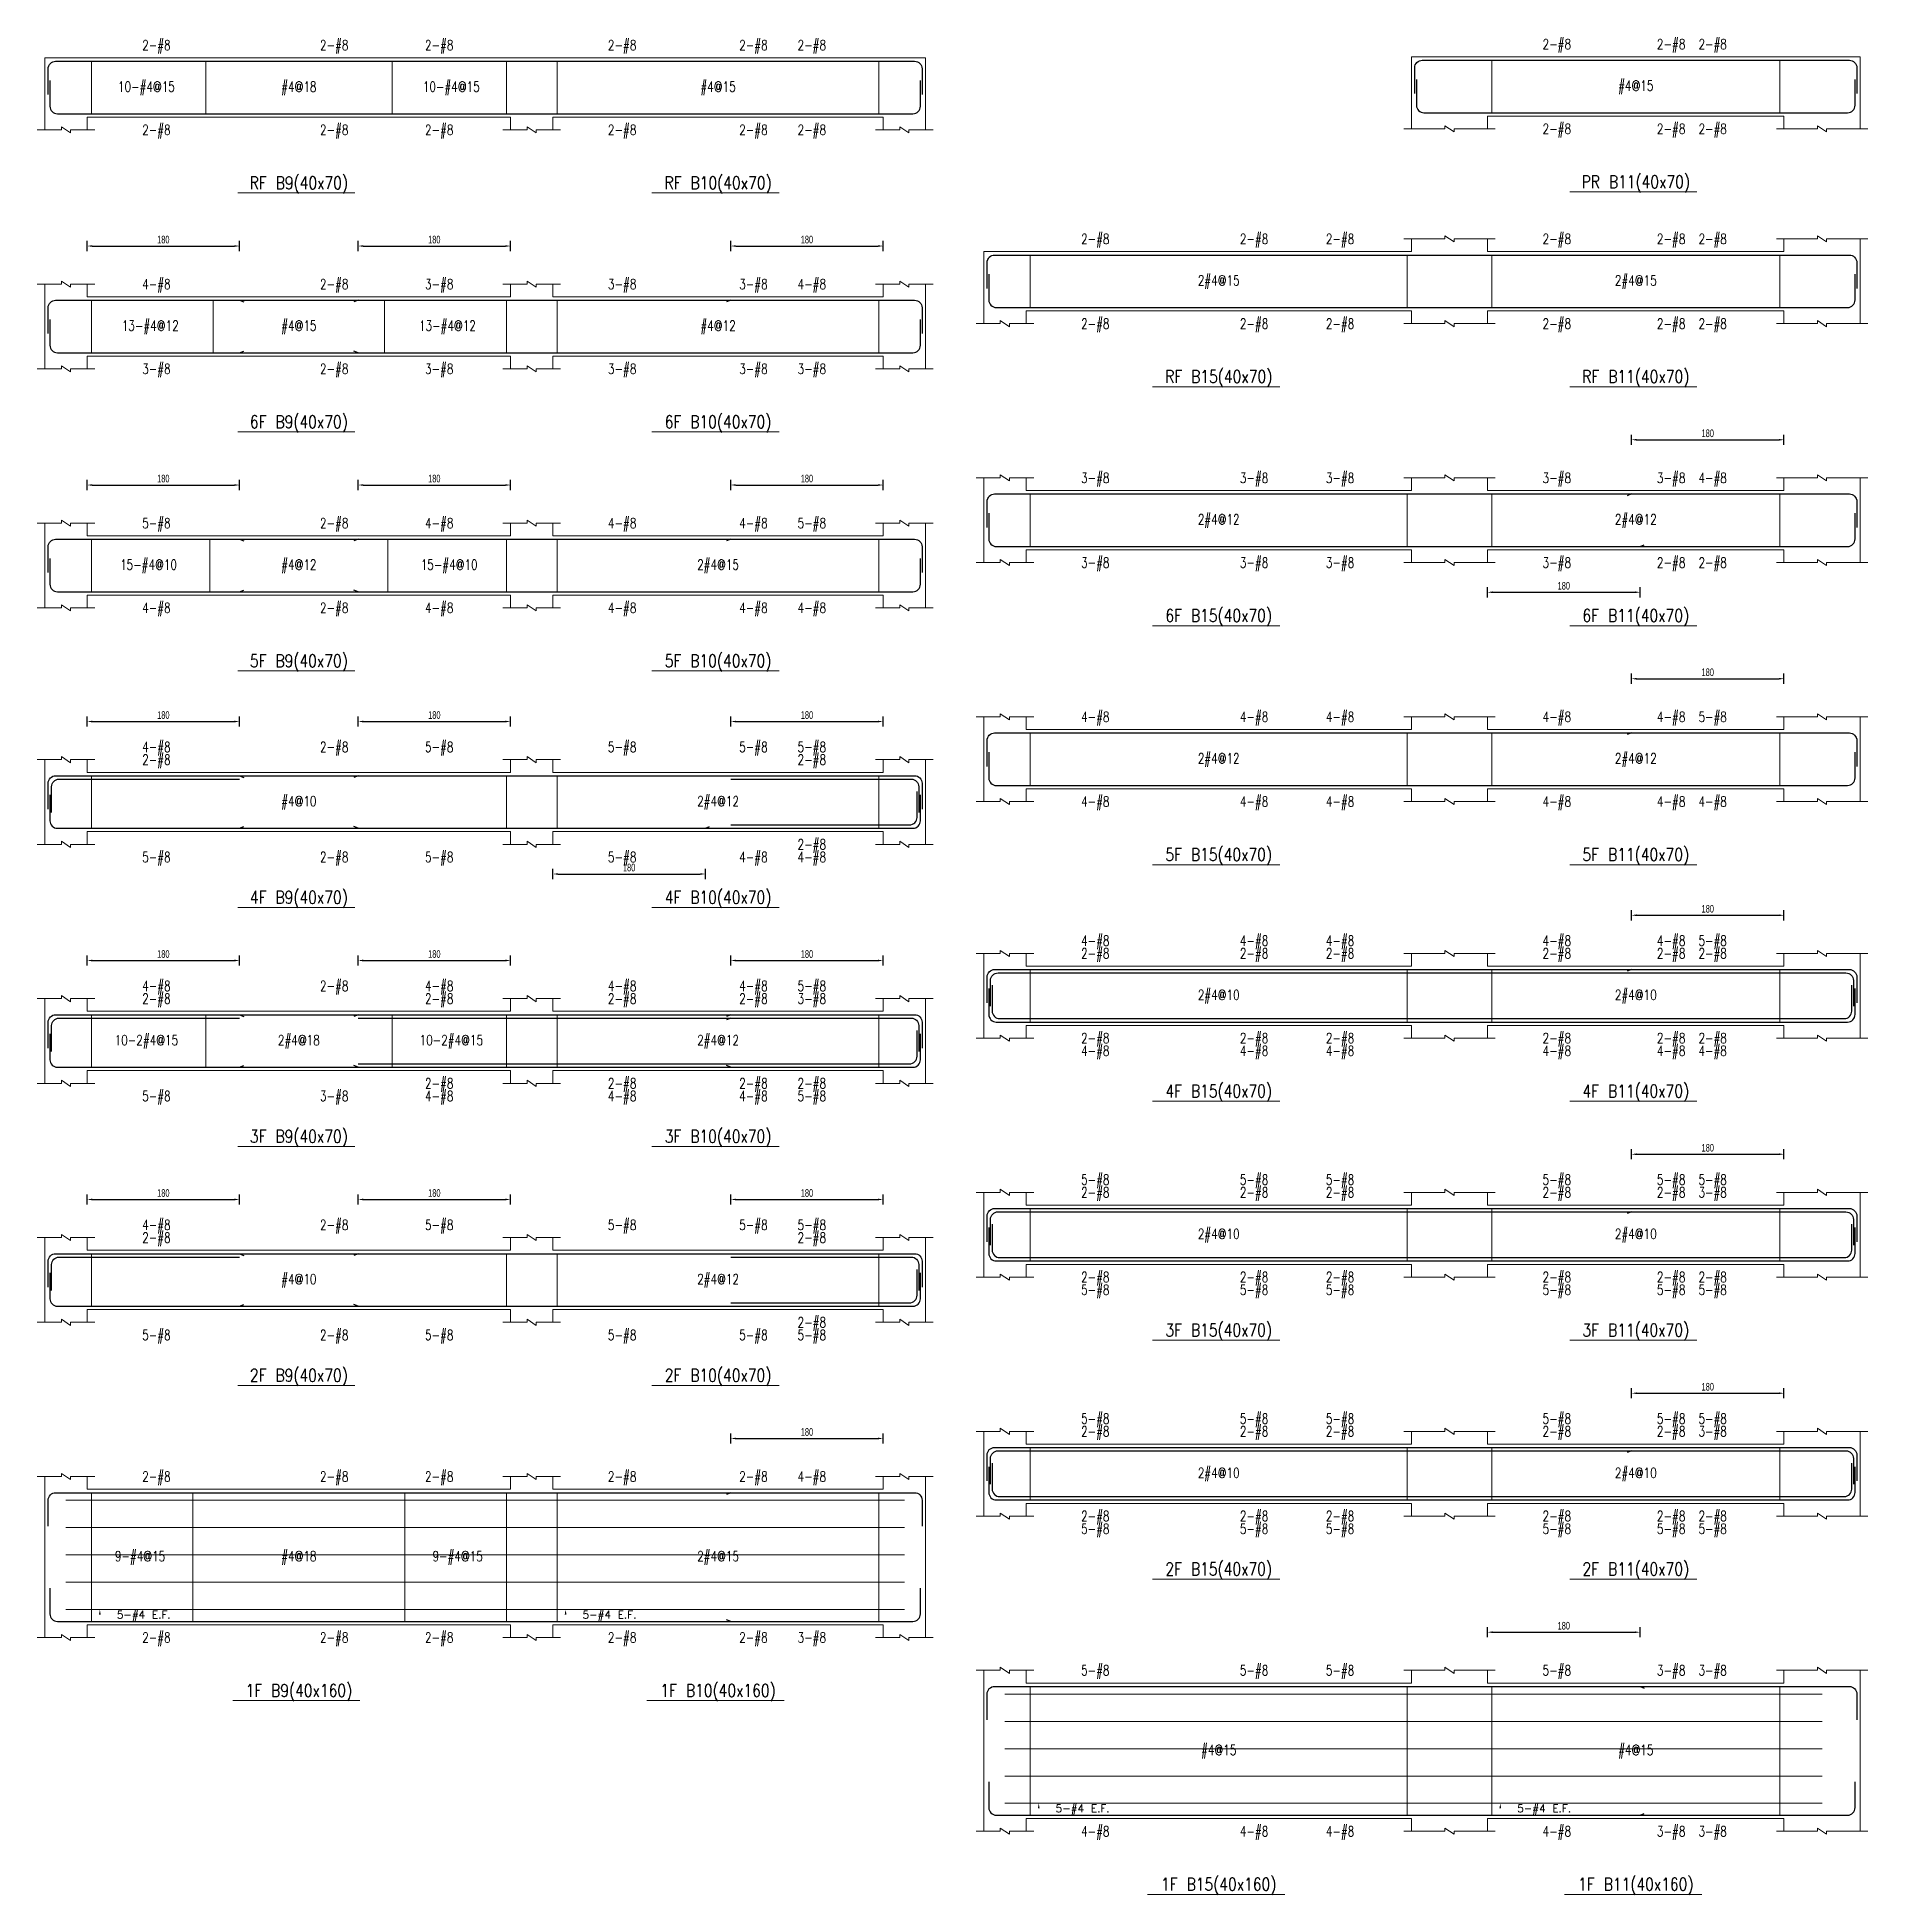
# Model space of a CAD drawing. Header units: millimetres. Extents: x 0 to 20200, y -8178 to -3000.
# Drawn here: x 4101 to 6263, y -5240 to -3047 of the extents above; entities that cross this region are included whole.
import ezdxf
from ezdxf.enums import TextEntityAlignment as Align

# ---------------------------------------------------------------- set-up
doc = ezdxf.new("R2010")
doc.units = ezdxf.units.MM
for name, color, linetype in [('stirrup-txt', 1, 'Continuous'), ('主筋文字', 1, 'Continuous'), ('主筋文字引線', 4, 'Continuous'), ('主筋線', 3, 'Continuous'), ('剪力筋文字引線', 2, 'Continuous'), ('剪力筋線', 1, 'Continuous'), ('尺寸標註-字串', 2, 'Continuous'), ('扭力筋文字', 1, 'Continuous'), ('扭力筋文字引線', 2, 'Continuous'), ('扭力筋線', 2, 'Continuous'), ('梁柱截斷記號', 3, 'Continuous'), ('梁跨名稱', 4, 'Continuous'), ('梁跨名稱底線', 2, 'Continuous'), ('邊界線', 2, 'Continuous')]:
    doc.layers.add(name, color=color, linetype=linetype)
doc.styles.add('note', font='txt', dxfattribs={"width": 0.666667, "height": 9})
doc.styles.add('txt', font='txt.shx', dxfattribs={"height": 0.2, "bigfont": 'chineset.shx'})
doc.dimstyles.new('BeamRebarDim', dxfattribs={"dimtxt": 12, "dimasz": 6, "dimexe": 6, "dimexo": 1, "dimgap": 3, "dimtad": 1, "dimdec": 0, "dimdsep": 46, "dimtxsty": 'note', "dimcen": 2.5, "dimclrd": 256, "dimclre": 256, "dimclrt": 256, "dimadec": 0, "dimazin": 0, "dimtfac": 1, "dimtmove": 0, "dimatfit": 3, "dimfxl": 1, "dimtolj": 1, "dimarcsym": 0})

msp = doc.modelspace()

# ---------------------------------------------------------------- texts
at = {"layer": 'stirrup-txt', "style": 'txt', "width": 0.75}
for s, p in [('10-#4@15', (4230.2, -3111.8)), ('#4@18', (4410.2, -3111.8)), ('10-#4@15', (4590.2, -3111.8)), ('#4@15', (4905.2, -3111.8)), ('#4@15', (5988.9, -3110.6)), ('2#4@15', (5496.4, -3340.5)), ('2#4@15', (5988.9, -3340.5)), ('13-#4@12', (4234.7, -3393.9)), ('#4@15', (4410.2, -3393.9)), ('13-#4@12', (4585.7, -3393.9)), ('#4@12', (4905.2, -3393.9)), ('2#4@12', (5496.4, -3622.6)), ('2#4@12', (5988.9, -3622.6)), ('15-#4@10', (4232.7, -3676)), ('#4@12', (4410.2, -3676)), ('15-#4@10', (4587.7, -3676)), ('2#4@15', (4905.2, -3676)), ('2#4@12', (5496.4, -3904.7)), ('2#4@12', (5988.9, -3904.7)), ('#4@10', (4410.2, -3955.2)), ('2#4@12', (4905.2, -3955.2)), ('2#4@10', (5496.4, -4183.9)), ('2#4@10', (5988.9, -4183.9)), ('10-2#4@15', (4230.2, -4237.3)), ('2#4@18', (4410.2, -4237.3)), ('10-2#4@15', (4590.2, -4237.3)), ('2#4@12', (4905.2, -4237.3)), ('2#4@10', (5496.4, -4466)), ('2#4@10', (5988.9, -4466)), ('#4@10', (4410.2, -4519.4)), ('2#4@12', (4905.2, -4519.4)), ('2#4@10', (5496.4, -4748.1)), ('2#4@10', (5988.9, -4748.1)), ('9-#4@15', (4222.7, -4846.5)), ('#4@18', (4410.2, -4846.5)), ('9-#4@15', (4597.7, -4846.5)), ('2#4@15', (4905.2, -4846.5)), ('#4@15', (5496.4, -5075.2)), ('#4@15', (5988.9, -5075.2))]:
    msp.add_text(s, height=12, dxfattribs=at).set_placement(p, align=Align.CENTER)
at = {"layer": '主筋文字', "style": 'txt', "width": 0.75}
for s, p in [('2-#8', (5878.9, -3055.6)), ('2-#8', (6013.9, -3055.6)), ('2-#8', (6062.9, -3055.6)), ('2-#8', (4225.2, -3056.8)), ('2-#8', (4435.2, -3056.8)), ('2-#8', (4559.2, -3056.8)), ('2-#8', (4775.2, -3056.8)), ('2-#8', (4930.2, -3056.8)), ('2-#8', (4999.2, -3056.8)), ('2-#8', (4225.2, -3156.8)), ('2-#8', (4435.2, -3156.8)), ('2-#8', (4559.2, -3156.8)), ('2-#8', (4775.2, -3156.8)), ('2-#8', (4930.2, -3156.8)), ('2-#8', (4999.2, -3156.8)), ('2-#8', (5878.9, -3155.6)), ('2-#8', (6013.9, -3155.6)), ('2-#8', (6062.9, -3155.6)), ('2-#8', (5333.9, -3285.5)), ('2-#8', (5521.4, -3285.5)), ('2-#8', (5622.9, -3285.5)), ('2-#8', (5878.9, -3285.5)), ('2-#8', (6013.9, -3285.5)), ('2-#8', (6062.9, -3285.5)), ('4-#8', (4225.2, -3338.9)), ('2-#8', (4435.2, -3338.9)), ('3-#8', (4559.2, -3338.9)), ('3-#8', (4775.2, -3338.9)), ('3-#8', (4930.2, -3338.9)), ('4-#8', (4999.2, -3338.9)), ('2-#8', (5333.9, -3385.5)), ('2-#8', (5521.4, -3385.5)), ('2-#8', (5622.9, -3385.5)), ('2-#8', (5878.9, -3385.5)), ('2-#8', (6013.9, -3385.5)), ('2-#8', (6062.9, -3385.5)), ('3-#8', (4225.2, -3438.9)), ('2-#8', (4435.2, -3438.9)), ('3-#8', (4559.2, -3438.9)), ('3-#8', (4775.2, -3438.9)), ('3-#8', (4930.2, -3438.9)), ('3-#8', (4999.2, -3438.9)), ('3-#8', (5333.9, -3567.6)), ('3-#8', (5521.4, -3567.6)), ('3-#8', (5622.9, -3567.6)), ('3-#8', (5878.9, -3567.6)), ('3-#8', (6013.9, -3567.6)), ('4-#8', (6062.9, -3567.6)), ('5-#8', (4225.2, -3621)), ('2-#8', (4435.2, -3621)), ('4-#8', (4559.2, -3621)), ('4-#8', (4775.2, -3621)), ('4-#8', (4930.2, -3621)), ('5-#8', (4999.2, -3621)), ('3-#8', (5333.9, -3667.6)), ('3-#8', (5521.4, -3667.6)), ('3-#8', (5622.9, -3667.6)), ('3-#8', (5878.9, -3667.6)), ('2-#8', (6013.9, -3667.6)), ('2-#8', (6062.9, -3667.6)), ('4-#8', (4225.2, -3721)), ('2-#8', (4435.2, -3721)), ('4-#8', (4559.2, -3721)), ('4-#8', (4775.2, -3721)), ('4-#8', (4930.2, -3721)), ('4-#8', (4999.2, -3721)), ('4-#8', (5333.9, -3849.7)), ('4-#8', (5521.4, -3849.7)), ('4-#8', (5622.9, -3849.7)), ('4-#8', (5878.9, -3849.7)), ('4-#8', (6013.9, -3849.7)), ('5-#8', (6062.9, -3849.7)), ('4-#8', (4225.2, -3885.2)), ('2-#8', (4435.2, -3885.2)), ('5-#8', (4559.2, -3885.2)), ('5-#8', (4775.2, -3885.2)), ('5-#8', (4930.2, -3885.2)), ('5-#8', (4999.2, -3885.2)), ('2-#8', (4225.2, -3900.2)), ('2-#8', (4999.2, -3900.2)), ('4-#8', (5333.9, -3949.7)), ('4-#8', (5521.4, -3949.7)), ('4-#8', (5622.9, -3949.7)), ('4-#8', (5878.9, -3949.7)), ('4-#8', (6013.9, -3949.7)), ('4-#8', (6062.9, -3949.7)), ('5-#8', (4225.2, -4015.2)), ('2-#8', (4435.2, -4015.2)), ('5-#8', (4559.2, -4015.2)), ('5-#8', (4775.2, -4015.2)), ('4-#8', (4930.2, -4015.2)), ('2-#8', (4999.2, -4000.2)), ('4-#8', (4999.2, -4015.2)), ('4-#8', (5333.9, -4113.9)), ('2-#8', (5333.9, -4128.9)), ('4-#8', (5521.4, -4113.9)), ('2-#8', (5521.4, -4128.9)), ('4-#8', (5622.9, -4113.9)), ('2-#8', (5622.9, -4128.9)), ('4-#8', (5878.9, -4113.9)), ('2-#8', (5878.9, -4128.9)), ('4-#8', (6013.9, -4113.9)), ('2-#8', (6013.9, -4128.9)), ('5-#8', (6062.9, -4113.9)), ('2-#8', (6062.9, -4128.9)), ('4-#8', (4225.2, -4167.3)), ('2-#8', (4435.2, -4167.3)), ('4-#8', (4559.2, -4167.3)), ('4-#8', (4775.2, -4167.3)), ('4-#8', (4930.2, -4167.3)), ('5-#8', (4999.2, -4167.3)), ('2-#8', (4225.2, -4182.3)), ('2-#8', (4559.2, -4182.3)), ('2-#8', (4775.2, -4182.3)), ('2-#8', (4930.2, -4182.3)), ('3-#8', (4999.2, -4182.3)), ('2-#8', (5333.9, -4228.9)), ('2-#8', (5521.4, -4228.9)), ('2-#8', (5622.9, -4228.9)), ('2-#8', (5878.9, -4228.9)), ('2-#8', (6013.9, -4228.9)), ('2-#8', (6062.9, -4228.9)), ('4-#8', (5333.9, -4243.9)), ('4-#8', (5521.4, -4243.9)), ('4-#8', (5622.9, -4243.9)), ('4-#8', (5878.9, -4243.9)), ('4-#8', (6013.9, -4243.9)), ('4-#8', (6062.9, -4243.9)), ('2-#8', (4559.2, -4282.3)), ('2-#8', (4775.2, -4282.3)), ('2-#8', (4930.2, -4282.3)), ('2-#8', (4999.2, -4282.3)), ('5-#8', (4225.2, -4297.3)), ('3-#8', (4435.2, -4297.3)), ('4-#8', (4559.2, -4297.3)), ('4-#8', (4775.2, -4297.3)), ('4-#8', (4930.2, -4297.3)), ('5-#8', (4999.2, -4297.3)), ('5-#8', (5333.9, -4396)), ('2-#8', (5333.9, -4411)), ('5-#8', (5521.4, -4396)), ('2-#8', (5521.4, -4411)), ('5-#8', (5622.9, -4396)), ('2-#8', (5622.9, -4411)), ('5-#8', (5878.9, -4396)), ('2-#8', (5878.9, -4411)), ('5-#8', (6013.9, -4396)), ('2-#8', (6013.9, -4411)), ('5-#8', (6062.9, -4396)), ('3-#8', (6062.9, -4411)), ('4-#8', (4225.2, -4449.4)), ('2-#8', (4435.2, -4449.4)), ('5-#8', (4559.2, -4449.4)), ('5-#8', (4775.2, -4449.4)), ('5-#8', (4930.2, -4449.4)), ('5-#8', (4999.2, -4449.4)), ('2-#8', (4225.2, -4464.4)), ('2-#8', (4999.2, -4464.4)), ('2-#8', (5333.9, -4511)), ('2-#8', (5521.4, -4511)), ('2-#8', (5622.9, -4511)), ('2-#8', (5878.9, -4511)), ('2-#8', (6013.9, -4511)), ('2-#8', (6062.9, -4511)), ('5-#8', (5333.9, -4526)), ('5-#8', (5521.4, -4526)), ('5-#8', (5622.9, -4526)), ('5-#8', (5878.9, -4526)), ('5-#8', (6013.9, -4526)), ('5-#8', (6062.9, -4526)), ('2-#8', (4999.2, -4564.4)), ('5-#8', (4225.2, -4579.4)), ('2-#8', (4435.2, -4579.4)), ('5-#8', (4559.2, -4579.4)), ('5-#8', (4775.2, -4579.4)), ('5-#8', (4930.2, -4579.4)), ('5-#8', (4999.2, -4579.4)), ('5-#8', (5333.9, -4678.1)), ('5-#8', (5521.4, -4678.1)), ('5-#8', (5622.9, -4678.1)), ('5-#8', (5878.9, -4678.1)), ('5-#8', (6013.9, -4678.1)), ('5-#8', (6062.9, -4678.1)), ('2-#8', (5333.9, -4693.1)), ('2-#8', (5521.4, -4693.1)), ('2-#8', (5622.9, -4693.1)), ('2-#8', (5878.9, -4693.1)), ('2-#8', (6013.9, -4693.1)), ('3-#8', (6062.9, -4693.1)), ('2-#8', (4225.2, -4746.5)), ('2-#8', (4435.2, -4746.5)), ('2-#8', (4559.2, -4746.5)), ('2-#8', (4775.2, -4746.5)), ('2-#8', (4930.2, -4746.5)), ('4-#8', (4999.2, -4746.5)), ('2-#8', (5333.9, -4793.1)), ('5-#8', (5333.9, -4808.1)), ('2-#8', (5521.4, -4793.1)), ('5-#8', (5521.4, -4808.1)), ('2-#8', (5622.9, -4793.1)), ('5-#8', (5622.9, -4808.1)), ('2-#8', (5878.9, -4793.1)), ('5-#8', (5878.9, -4808.1)), ('2-#8', (6013.9, -4793.1)), ('5-#8', (6013.9, -4808.1)), ('2-#8', (6062.9, -4793.1)), ('5-#8', (6062.9, -4808.1)), ('2-#8', (4225.2, -4936.5)), ('2-#8', (4435.2, -4936.5)), ('2-#8', (4559.2, -4936.5)), ('2-#8', (4775.2, -4936.5)), ('2-#8', (4930.2, -4936.5)), ('3-#8', (4999.2, -4936.5)), ('5-#8', (5333.9, -4975.2)), ('5-#8', (5521.4, -4975.2)), ('5-#8', (5622.9, -4975.2)), ('5-#8', (5878.9, -4975.2)), ('3-#8', (6013.9, -4975.2)), ('3-#8', (6062.9, -4975.2)), ('4-#8', (5333.9, -5165.2)), ('4-#8', (5521.4, -5165.2)), ('4-#8', (5622.9, -5165.2)), ('4-#8', (5878.9, -5165.2)), ('3-#8', (6013.9, -5165.2)), ('3-#8', (6062.9, -5165.2))]:
    msp.add_text(s, height=12, dxfattribs=at).set_placement(p, align=Align.MIDDLE_LEFT)
at = {"layer": '扭力筋文字', "style": 'txt'}
for p in [(4195.2, -4909.5), (4745.2, -4909.5), (5303.9, -5138.2), (5848.9, -5138.2)]:
    msp.add_text('5-#4 E.F.', height=9, dxfattribs=at).set_placement(p, align=Align.MIDDLE_LEFT)
at = {"layer": '梁跨名稱', "style": 'txt', "width": 0.8}
for s, p in [('RF B9(40x70)', (4410.2, -3226.8)), ('RF B10(40x70)', (4905.2, -3226.8)), ('PR B11(40x70)', (5988.9, -3225.6)), ('RF B15(40x70)', (5496.4, -3455.5)), ('RF B11(40x70)', (5988.9, -3455.5)), ('6F B9(40x70)', (4410.2, -3508.9)), ('6F B10(40x70)', (4905.2, -3508.9)), ('6F B15(40x70)', (5496.4, -3737.6)), ('6F B11(40x70)', (5988.9, -3737.6)), ('5F B9(40x70)', (4410.2, -3791)), ('5F B10(40x70)', (4905.2, -3791)), ('5F B15(40x70)', (5496.4, -4019.7)), ('5F B11(40x70)', (5988.9, -4019.7)), ('4F B9(40x70)', (4410.2, -4070.2)), ('4F B10(40x70)', (4905.2, -4070.2)), ('4F B15(40x70)', (5496.4, -4298.9)), ('4F B11(40x70)', (5988.9, -4298.9)), ('3F B9(40x70)', (4410.2, -4352.3)), ('3F B10(40x70)', (4905.2, -4352.3)), ('3F B15(40x70)', (5496.4, -4581)), ('3F B11(40x70)', (5988.9, -4581)), ('2F B9(40x70)', (4410.2, -4634.4)), ('2F B10(40x70)', (4905.2, -4634.4)), ('2F B15(40x70)', (5496.4, -4863.1)), ('2F B11(40x70)', (5988.9, -4863.1)), ('1F B9(40x160)', (4410.2, -5006.5)), ('1F B10(40x160)', (4905.2, -5006.5)), ('1F B15(40x160)', (5496.4, -5235.2)), ('1F B11(40x160)', (5988.9, -5235.2))]:
    msp.add_text(s, height=15, dxfattribs=at).set_placement(p, align=Align.CENTER)

# ---------------------------------------------------------------- blocks, each defined once
blk = doc.blocks.new('*D44')
at = {"layer": 'Defpoints', "color": 0}
for p in [(4160.15625, -3300.90625), (4340.15625, -3293.90625), (4340.15625, -3300.90625)]:
    blk.add_point(p, dxfattribs=at)
at = {"layer": '尺寸標註-字串', "lineweight": -2}
for p, q in [((4160.15625, -3299.90625), (4160.15625, -3287.90625)), ((4340.15625, -3299.90625), (4340.15625, -3287.90625)), ((4166.15625, -3293.90625), (4334.15625, -3293.90625))]:
    blk.add_line(p, q, dxfattribs=at)
at = {"layer": '尺寸標註-字串'}
for points in [[(4166.15625, -3292.90625), (4166.15625, -3294.90625), (4160.15625, -3293.90625)], [(4334.15625, -3294.90625), (4334.15625, -3292.90625), (4340.15625, -3293.90625)]]:
    blk.add_solid(points, dxfattribs=at)
at = {"layer": '尺寸標註-字串', "insert": (4250.15625, -3286.31175), "char_height": 9, "attachment_point": 5, "style": 'note'}
blk.add_mtext('\\A1;180', dxfattribs=at)
blk = doc.blocks.new('*D45')
at = {"layer": 'Defpoints', "color": 0}
for p in [(4480.15625, -3300.90625), (4660.15625, -3293.90625), (4660.15625, -3300.90625)]:
    blk.add_point(p, dxfattribs=at)
at = {"layer": '尺寸標註-字串', "lineweight": -2}
for p, q in [((4480.15625, -3299.90625), (4480.15625, -3287.90625)), ((4660.15625, -3299.90625), (4660.15625, -3287.90625)), ((4486.15625, -3293.90625), (4654.15625, -3293.90625))]:
    blk.add_line(p, q, dxfattribs=at)
at = {"layer": '尺寸標註-字串'}
for points in [[(4486.15625, -3292.90625), (4486.15625, -3294.90625), (4480.15625, -3293.90625)], [(4654.15625, -3294.90625), (4654.15625, -3292.90625), (4660.15625, -3293.90625)]]:
    blk.add_solid(points, dxfattribs=at)
at = {"layer": '尺寸標註-字串', "insert": (4570.15625, -3286.31175), "char_height": 9, "attachment_point": 5, "style": 'note'}
blk.add_mtext('\\A1;180', dxfattribs=at)
blk = doc.blocks.new('*D46')
at = {"layer": 'Defpoints', "color": 0}
for p in [(4920.15625, -3300.90625), (5100.15625, -3293.90625), (5100.15625, -3300.90625)]:
    blk.add_point(p, dxfattribs=at)
at = {"layer": '尺寸標註-字串', "lineweight": -2}
for p, q in [((4920.15625, -3299.90625), (4920.15625, -3287.90625)), ((5100.15625, -3299.90625), (5100.15625, -3287.90625)), ((4926.15625, -3293.90625), (5094.15625, -3293.90625))]:
    blk.add_line(p, q, dxfattribs=at)
at = {"layer": '尺寸標註-字串'}
for points in [[(4926.15625, -3292.90625), (4926.15625, -3294.90625), (4920.15625, -3293.90625)], [(5094.15625, -3294.90625), (5094.15625, -3292.90625), (5100.15625, -3293.90625)]]:
    blk.add_solid(points, dxfattribs=at)
at = {"layer": '尺寸標註-字串', "insert": (5010.15625, -3286.31175), "char_height": 9, "attachment_point": 5, "style": 'note'}
blk.add_mtext('\\A1;180', dxfattribs=at)
blk = doc.blocks.new('*D47')
at = {"layer": 'Defpoints', "color": 0}
for p in [(4160.15625, -3583.015625), (4340.15625, -3576.015625), (4340.15625, -3583.015625)]:
    blk.add_point(p, dxfattribs=at)
at = {"layer": '尺寸標註-字串', "lineweight": -2}
for p, q in [((4160.15625, -3582.015625), (4160.15625, -3570.015625)), ((4340.15625, -3582.015625), (4340.15625, -3570.015625)), ((4166.15625, -3576.015625), (4334.15625, -3576.015625))]:
    blk.add_line(p, q, dxfattribs=at)
at = {"layer": '尺寸標註-字串'}
for points in [[(4166.15625, -3575.015625), (4166.15625, -3577.015625), (4160.15625, -3576.015625)], [(4334.15625, -3577.015625), (4334.15625, -3575.015625), (4340.15625, -3576.015625)]]:
    blk.add_solid(points, dxfattribs=at)
at = {"layer": '尺寸標註-字串', "insert": (4250.15625, -3568.421125), "char_height": 9, "attachment_point": 5, "style": 'note'}
blk.add_mtext('\\A1;180', dxfattribs=at)
blk = doc.blocks.new('*D48')
at = {"layer": 'Defpoints', "color": 0}
for p in [(4480.15625, -3583.015625), (4660.15625, -3576.015625), (4660.15625, -3583.015625)]:
    blk.add_point(p, dxfattribs=at)
at = {"layer": '尺寸標註-字串', "lineweight": -2}
for p, q in [((4480.15625, -3582.015625), (4480.15625, -3570.015625)), ((4660.15625, -3582.015625), (4660.15625, -3570.015625)), ((4486.15625, -3576.015625), (4654.15625, -3576.015625))]:
    blk.add_line(p, q, dxfattribs=at)
at = {"layer": '尺寸標註-字串'}
for points in [[(4486.15625, -3575.015625), (4486.15625, -3577.015625), (4480.15625, -3576.015625)], [(4654.15625, -3577.015625), (4654.15625, -3575.015625), (4660.15625, -3576.015625)]]:
    blk.add_solid(points, dxfattribs=at)
at = {"layer": '尺寸標註-字串', "insert": (4570.15625, -3568.421125), "char_height": 9, "attachment_point": 5, "style": 'note'}
blk.add_mtext('\\A1;180', dxfattribs=at)
blk = doc.blocks.new('*D49')
at = {"layer": 'Defpoints', "color": 0}
for p in [(4920.15625, -3583.015625), (5100.15625, -3576.015625), (5100.15625, -3583.015625)]:
    blk.add_point(p, dxfattribs=at)
at = {"layer": '尺寸標註-字串', "lineweight": -2}
for p, q in [((4920.15625, -3582.015625), (4920.15625, -3570.015625)), ((5100.15625, -3582.015625), (5100.15625, -3570.015625)), ((4926.15625, -3576.015625), (5094.15625, -3576.015625))]:
    blk.add_line(p, q, dxfattribs=at)
at = {"layer": '尺寸標註-字串'}
for points in [[(4926.15625, -3575.015625), (4926.15625, -3577.015625), (4920.15625, -3576.015625)], [(5094.15625, -3577.015625), (5094.15625, -3575.015625), (5100.15625, -3576.015625)]]:
    blk.add_solid(points, dxfattribs=at)
at = {"layer": '尺寸標註-字串', "insert": (5010.15625, -3568.421125), "char_height": 9, "attachment_point": 5, "style": 'note'}
blk.add_mtext('\\A1;180', dxfattribs=at)
blk = doc.blocks.new('*D50')
at = {"layer": 'Defpoints', "color": 0}
for p in [(4340.2, -3855.2), (4160.2, -3862.2), (4340.2, -3862.2)]:
    blk.add_point(p, dxfattribs=at)
at = {"layer": '尺寸標註-字串', "lineweight": -2}
for p, q in [((4160.2, -3861.2), (4160.2, -3849.2)), ((4166.2, -3855.2), (4334.2, -3855.2)), ((4340.2, -3861.2), (4340.2, -3849.2))]:
    blk.add_line(p, q, dxfattribs=at)
at = {"layer": '尺寸標註-字串'}
for points in [[(4166.2, -3854.2), (4166.2, -3856.2), (4160.2, -3855.2)], [(4334.2, -3856.2), (4334.2, -3854.2), (4340.2, -3855.2)]]:
    blk.add_solid(points, dxfattribs=at)
at = {"layer": '尺寸標註-字串', "insert": (4250.2, -3847.6), "char_height": 9, "attachment_point": 5, "style": 'note'}
blk.add_mtext('\\A1;180', dxfattribs=at)
blk = doc.blocks.new('*D51')
at = {"layer": 'Defpoints', "color": 0}
for p in [(4660.2, -3855.2), (4480.2, -3862.2), (4660.2, -3862.2)]:
    blk.add_point(p, dxfattribs=at)
at = {"layer": '尺寸標註-字串', "lineweight": -2}
for p, q in [((4480.2, -3861.2), (4480.2, -3849.2)), ((4486.2, -3855.2), (4654.2, -3855.2)), ((4660.2, -3861.2), (4660.2, -3849.2))]:
    blk.add_line(p, q, dxfattribs=at)
at = {"layer": '尺寸標註-字串'}
for points in [[(4486.2, -3854.2), (4486.2, -3856.2), (4480.2, -3855.2)], [(4654.2, -3856.2), (4654.2, -3854.2), (4660.2, -3855.2)]]:
    blk.add_solid(points, dxfattribs=at)
at = {"layer": '尺寸標註-字串', "insert": (4570.2, -3847.6), "char_height": 9, "attachment_point": 5, "style": 'note'}
blk.add_mtext('\\A1;180', dxfattribs=at)
blk = doc.blocks.new('*D52')
at = {"layer": 'Defpoints', "color": 0}
for p in [(5100.2, -3855.2), (4920.2, -3862.2), (5100.2, -3862.2)]:
    blk.add_point(p, dxfattribs=at)
at = {"layer": '尺寸標註-字串', "lineweight": -2}
for p, q in [((4920.2, -3861.2), (4920.2, -3849.2)), ((4926.2, -3855.2), (5094.2, -3855.2)), ((5100.2, -3861.2), (5100.2, -3849.2))]:
    blk.add_line(p, q, dxfattribs=at)
at = {"layer": '尺寸標註-字串'}
for points in [[(4926.2, -3854.2), (4926.2, -3856.2), (4920.2, -3855.2)], [(5094.2, -3856.2), (5094.2, -3854.2), (5100.2, -3855.2)]]:
    blk.add_solid(points, dxfattribs=at)
at = {"layer": '尺寸標註-字串', "insert": (5010.2, -3847.6), "char_height": 9, "attachment_point": 5, "style": 'note'}
blk.add_mtext('\\A1;180', dxfattribs=at)
blk = doc.blocks.new('*D53')
at = {"layer": 'Defpoints', "color": 0}
for p in [(4710.2, -4042.2), (4890.2, -4035.2), (4890.2, -4042.2)]:
    blk.add_point(p, dxfattribs=at)
at = {"layer": '尺寸標註-字串', "lineweight": -2}
for p, q in [((4710.2, -4041.2), (4710.2, -4029.2)), ((4890.2, -4041.2), (4890.2, -4029.2)), ((4716.2, -4035.2), (4884.2, -4035.2))]:
    blk.add_line(p, q, dxfattribs=at)
at = {"layer": '尺寸標註-字串'}
for points in [[(4716.2, -4034.2), (4716.2, -4036.2), (4710.2, -4035.2)], [(4884.2, -4036.2), (4884.2, -4034.2), (4890.2, -4035.2)]]:
    blk.add_solid(points, dxfattribs=at)
at = {"layer": '尺寸標註-字串', "insert": (4800.2, -4027.6), "char_height": 9, "attachment_point": 5, "style": 'note'}
blk.add_mtext('\\A1;180', dxfattribs=at)
blk = doc.blocks.new('*D54')
at = {"layer": 'Defpoints', "color": 0}
for p in [(4160.2, -4144.3), (4340.2, -4137.3), (4340.2, -4144.3)]:
    blk.add_point(p, dxfattribs=at)
at = {"layer": '尺寸標註-字串', "lineweight": -2}
for p, q in [((4160.2, -4143.3), (4160.2, -4131.3)), ((4166.2, -4137.3), (4334.2, -4137.3)), ((4340.2, -4143.3), (4340.2, -4131.3))]:
    blk.add_line(p, q, dxfattribs=at)
at = {"layer": '尺寸標註-字串'}
for points in [[(4166.2, -4136.3), (4166.2, -4138.3), (4160.2, -4137.3)], [(4334.2, -4138.3), (4334.2, -4136.3), (4340.2, -4137.3)]]:
    blk.add_solid(points, dxfattribs=at)
at = {"layer": '尺寸標註-字串', "insert": (4250.2, -4129.7), "char_height": 9, "attachment_point": 5, "style": 'note'}
blk.add_mtext('\\A1;180', dxfattribs=at)
blk = doc.blocks.new('*D55')
at = {"layer": 'Defpoints', "color": 0}
for p in [(4480.2, -4144.3), (4660.2, -4137.3), (4660.2, -4144.3)]:
    blk.add_point(p, dxfattribs=at)
at = {"layer": '尺寸標註-字串', "lineweight": -2}
for p, q in [((4480.2, -4143.3), (4480.2, -4131.3)), ((4486.2, -4137.3), (4654.2, -4137.3)), ((4660.2, -4143.3), (4660.2, -4131.3))]:
    blk.add_line(p, q, dxfattribs=at)
at = {"layer": '尺寸標註-字串'}
for points in [[(4486.2, -4136.3), (4486.2, -4138.3), (4480.2, -4137.3)], [(4654.2, -4138.3), (4654.2, -4136.3), (4660.2, -4137.3)]]:
    blk.add_solid(points, dxfattribs=at)
at = {"layer": '尺寸標註-字串', "insert": (4570.2, -4129.7), "char_height": 9, "attachment_point": 5, "style": 'note'}
blk.add_mtext('\\A1;180', dxfattribs=at)
blk = doc.blocks.new('*D56')
at = {"layer": 'Defpoints', "color": 0}
for p in [(4920.2, -4144.3), (5100.2, -4137.3), (5100.2, -4144.3)]:
    blk.add_point(p, dxfattribs=at)
at = {"layer": '尺寸標註-字串', "lineweight": -2}
for p, q in [((4920.2, -4143.3), (4920.2, -4131.3)), ((4926.2, -4137.3), (5094.2, -4137.3)), ((5100.2, -4143.3), (5100.2, -4131.3))]:
    blk.add_line(p, q, dxfattribs=at)
at = {"layer": '尺寸標註-字串'}
for points in [[(4926.2, -4136.3), (4926.2, -4138.3), (4920.2, -4137.3)], [(5094.2, -4138.3), (5094.2, -4136.3), (5100.2, -4137.3)]]:
    blk.add_solid(points, dxfattribs=at)
at = {"layer": '尺寸標註-字串', "insert": (5010.2, -4129.7), "char_height": 9, "attachment_point": 5, "style": 'note'}
blk.add_mtext('\\A1;180', dxfattribs=at)
blk = doc.blocks.new('*D57')
at = {"layer": 'Defpoints', "color": 0}
for p in [(4160.2, -4426.4), (4340.2, -4419.4), (4340.2, -4426.4)]:
    blk.add_point(p, dxfattribs=at)
at = {"layer": '尺寸標註-字串', "lineweight": -2}
for p, q in [((4160.2, -4425.4), (4160.2, -4413.4)), ((4166.2, -4419.4), (4334.2, -4419.4)), ((4340.2, -4425.4), (4340.2, -4413.4))]:
    blk.add_line(p, q, dxfattribs=at)
at = {"layer": '尺寸標註-字串'}
for points in [[(4166.2, -4418.4), (4166.2, -4420.4), (4160.2, -4419.4)], [(4334.2, -4420.4), (4334.2, -4418.4), (4340.2, -4419.4)]]:
    blk.add_solid(points, dxfattribs=at)
at = {"layer": '尺寸標註-字串', "insert": (4250.2, -4411.8), "char_height": 9, "attachment_point": 5, "style": 'note'}
blk.add_mtext('\\A1;180', dxfattribs=at)
blk = doc.blocks.new('*D58')
at = {"layer": 'Defpoints', "color": 0}
for p in [(4480.2, -4426.4), (4660.2, -4419.4), (4660.2, -4426.4)]:
    blk.add_point(p, dxfattribs=at)
at = {"layer": '尺寸標註-字串', "lineweight": -2}
for p, q in [((4480.2, -4425.4), (4480.2, -4413.4)), ((4486.2, -4419.4), (4654.2, -4419.4)), ((4660.2, -4425.4), (4660.2, -4413.4))]:
    blk.add_line(p, q, dxfattribs=at)
at = {"layer": '尺寸標註-字串'}
for points in [[(4486.2, -4418.4), (4486.2, -4420.4), (4480.2, -4419.4)], [(4654.2, -4420.4), (4654.2, -4418.4), (4660.2, -4419.4)]]:
    blk.add_solid(points, dxfattribs=at)
at = {"layer": '尺寸標註-字串', "insert": (4570.2, -4411.8), "char_height": 9, "attachment_point": 5, "style": 'note'}
blk.add_mtext('\\A1;180', dxfattribs=at)
blk = doc.blocks.new('*D59')
at = {"layer": 'Defpoints', "color": 0}
for p in [(4920.2, -4426.4), (5100.2, -4419.4), (5100.2, -4426.4)]:
    blk.add_point(p, dxfattribs=at)
at = {"layer": '尺寸標註-字串', "lineweight": -2}
for p, q in [((4920.2, -4425.4), (4920.2, -4413.4)), ((4926.2, -4419.4), (5094.2, -4419.4)), ((5100.2, -4425.4), (5100.2, -4413.4))]:
    blk.add_line(p, q, dxfattribs=at)
at = {"layer": '尺寸標註-字串'}
for points in [[(4926.2, -4418.4), (4926.2, -4420.4), (4920.2, -4419.4)], [(5094.2, -4420.4), (5094.2, -4418.4), (5100.2, -4419.4)]]:
    blk.add_solid(points, dxfattribs=at)
at = {"layer": '尺寸標註-字串', "insert": (5010.2, -4411.8), "char_height": 9, "attachment_point": 5, "style": 'note'}
blk.add_mtext('\\A1;180', dxfattribs=at)
blk = doc.blocks.new('*D60')
at = {"layer": 'Defpoints', "color": 0}
for p in [(4920.2, -4708.5), (5100.2, -4701.5), (5100.2, -4708.5)]:
    blk.add_point(p, dxfattribs=at)
at = {"layer": '尺寸標註-字串', "lineweight": -2}
for p, q in [((4920.2, -4707.5), (4920.2, -4695.5)), ((4926.2, -4701.5), (5094.2, -4701.5)), ((5100.2, -4707.5), (5100.2, -4695.5))]:
    blk.add_line(p, q, dxfattribs=at)
at = {"layer": '尺寸標註-字串'}
for points in [[(4926.2, -4700.5), (4926.2, -4702.5), (4920.2, -4701.5)], [(5094.2, -4702.5), (5094.2, -4700.5), (5100.2, -4701.5)]]:
    blk.add_solid(points, dxfattribs=at)
at = {"layer": '尺寸標註-字串', "insert": (5010.2, -4693.9), "char_height": 9, "attachment_point": 5, "style": 'note'}
blk.add_mtext('\\A1;180', dxfattribs=at)
blk = doc.blocks.new('*D61')
at = {"layer": 'Defpoints', "color": 0}
for p in [(5983.9, -3529.6), (6163.9, -3522.6), (6163.9, -3529.6)]:
    blk.add_point(p, dxfattribs=at)
at = {"layer": '尺寸標註-字串', "lineweight": -2}
for p, q in [((5983.9, -3528.6), (5983.9, -3516.6)), ((5989.9, -3522.6), (6157.9, -3522.6)), ((6163.9, -3528.6), (6163.9, -3516.6))]:
    blk.add_line(p, q, dxfattribs=at)
at = {"layer": '尺寸標註-字串'}
for points in [[(5989.9, -3521.6), (5989.9, -3523.6), (5983.9, -3522.6)], [(6157.9, -3523.6), (6157.9, -3521.6), (6163.9, -3522.6)]]:
    blk.add_solid(points, dxfattribs=at)
at = {"layer": '尺寸標註-字串', "insert": (6073.9, -3515), "char_height": 9, "attachment_point": 5, "style": 'note'}
blk.add_mtext('\\A1;180', dxfattribs=at)
blk = doc.blocks.new('*D62')
at = {"layer": 'Defpoints', "color": 0}
for p in [(5993.9, -3702.6), (5813.9, -3709.6), (5993.9, -3709.6)]:
    blk.add_point(p, dxfattribs=at)
at = {"layer": '尺寸標註-字串', "lineweight": -2}
for p, q in [((5813.9, -3708.6), (5813.9, -3696.6)), ((5819.9, -3702.6), (5987.9, -3702.6)), ((5993.9, -3708.6), (5993.9, -3696.6))]:
    blk.add_line(p, q, dxfattribs=at)
at = {"layer": '尺寸標註-字串'}
for points in [[(5819.9, -3701.6), (5819.9, -3703.6), (5813.9, -3702.6)], [(5987.9, -3703.6), (5987.9, -3701.6), (5993.9, -3702.6)]]:
    blk.add_solid(points, dxfattribs=at)
at = {"layer": '尺寸標註-字串', "insert": (5903.9, -3695), "char_height": 9, "attachment_point": 5, "style": 'note'}
blk.add_mtext('\\A1;180', dxfattribs=at)
blk = doc.blocks.new('*D63')
at = {"layer": 'Defpoints', "color": 0}
for p in [(5983.9, -3811.7), (6163.9, -3804.7), (6163.9, -3811.7)]:
    blk.add_point(p, dxfattribs=at)
at = {"layer": '尺寸標註-字串', "lineweight": -2}
for p, q in [((5983.9, -3810.7), (5983.9, -3798.7)), ((5989.9, -3804.7), (6157.9, -3804.7)), ((6163.9, -3810.7), (6163.9, -3798.7))]:
    blk.add_line(p, q, dxfattribs=at)
at = {"layer": '尺寸標註-字串'}
for points in [[(5989.9, -3803.7), (5989.9, -3805.7), (5983.9, -3804.7)], [(6157.9, -3805.7), (6157.9, -3803.7), (6163.9, -3804.7)]]:
    blk.add_solid(points, dxfattribs=at)
at = {"layer": '尺寸標註-字串', "insert": (6073.9, -3797.1), "char_height": 9, "attachment_point": 5, "style": 'note'}
blk.add_mtext('\\A1;180', dxfattribs=at)
blk = doc.blocks.new('*D64')
at = {"layer": 'Defpoints', "color": 0}
for p in [(5983.9, -4090.9), (6163.9, -4083.9), (6163.9, -4090.9)]:
    blk.add_point(p, dxfattribs=at)
at = {"layer": '尺寸標註-字串', "lineweight": -2}
for p, q in [((5983.9, -4089.9), (5983.9, -4077.9)), ((6163.9, -4089.9), (6163.9, -4077.9)), ((5989.9, -4083.9), (6157.9, -4083.9))]:
    blk.add_line(p, q, dxfattribs=at)
at = {"layer": '尺寸標註-字串'}
for points in [[(5989.9, -4082.9), (5989.9, -4084.9), (5983.9, -4083.9)], [(6157.9, -4084.9), (6157.9, -4082.9), (6163.9, -4083.9)]]:
    blk.add_solid(points, dxfattribs=at)
at = {"layer": '尺寸標註-字串', "insert": (6073.9, -4076.3), "char_height": 9, "attachment_point": 5, "style": 'note'}
blk.add_mtext('\\A1;180', dxfattribs=at)
blk = doc.blocks.new('*D65')
at = {"layer": 'Defpoints', "color": 0}
for p in [(5983.9, -4373), (6163.9, -4366), (6163.9, -4373)]:
    blk.add_point(p, dxfattribs=at)
at = {"layer": '尺寸標註-字串', "lineweight": -2}
for p, q in [((5983.9, -4372), (5983.9, -4360)), ((6163.9, -4372), (6163.9, -4360)), ((5989.9, -4366), (6157.9, -4366))]:
    blk.add_line(p, q, dxfattribs=at)
at = {"layer": '尺寸標註-字串'}
for points in [[(5989.9, -4365), (5989.9, -4367), (5983.9, -4366)], [(6157.9, -4367), (6157.9, -4365), (6163.9, -4366)]]:
    blk.add_solid(points, dxfattribs=at)
at = {"layer": '尺寸標註-字串', "insert": (6073.9, -4358.4), "char_height": 9, "attachment_point": 5, "style": 'note'}
blk.add_mtext('\\A1;180', dxfattribs=at)
blk = doc.blocks.new('*D66')
at = {"layer": 'Defpoints', "color": 0}
for p in [(6163.9, -4648.1), (5983.9, -4655.1), (6163.9, -4655.1)]:
    blk.add_point(p, dxfattribs=at)
at = {"layer": '尺寸標註-字串', "lineweight": -2}
for p, q in [((5983.9, -4654.1), (5983.9, -4642.1)), ((5989.9, -4648.1), (6157.9, -4648.1)), ((6163.9, -4654.1), (6163.9, -4642.1))]:
    blk.add_line(p, q, dxfattribs=at)
at = {"layer": '尺寸標註-字串'}
for points in [[(5989.9, -4647.1), (5989.9, -4649.1), (5983.9, -4648.1)], [(6157.9, -4649.1), (6157.9, -4647.1), (6163.9, -4648.1)]]:
    blk.add_solid(points, dxfattribs=at)
at = {"layer": '尺寸標註-字串', "insert": (6073.9, -4640.5), "char_height": 9, "attachment_point": 5, "style": 'note'}
blk.add_mtext('\\A1;180', dxfattribs=at)
blk = doc.blocks.new('*D67')
at = {"layer": 'Defpoints', "color": 0}
for p in [(5993.9, -4930.2), (5813.9, -4937.2), (5993.9, -4937.2)]:
    blk.add_point(p, dxfattribs=at)
at = {"layer": '尺寸標註-字串', "lineweight": -2}
for p, q in [((5813.9, -4936.2), (5813.9, -4924.2)), ((5819.9, -4930.2), (5987.9, -4930.2)), ((5993.9, -4936.2), (5993.9, -4924.2))]:
    blk.add_line(p, q, dxfattribs=at)
at = {"layer": '尺寸標註-字串'}
for points in [[(5819.9, -4929.2), (5819.9, -4931.2), (5813.9, -4930.2)], [(5987.9, -4931.2), (5987.9, -4929.2), (5993.9, -4930.2)]]:
    blk.add_solid(points, dxfattribs=at)
at = {"layer": '尺寸標註-字串', "insert": (5903.9, -4922.6), "char_height": 9, "attachment_point": 5, "style": 'note'}
blk.add_mtext('\\A1;180', dxfattribs=at)

# ---------------------------------------------------------------- dimensions: what is measured, and where the dimension line sits
at = {"layer": '尺寸標註-字串'}
for base, p1, p2, picture, middle in [((4340.2, -3293.9), (4160.2, -3300.9), (4340.2, -3300.9), '*D44', (4250.2, -3286.3)), ((4660.2, -3293.9), (4480.2, -3300.9), (4660.2, -3300.9), '*D45', (4570.2, -3286.3)), ((5100.2, -3293.9), (4920.2, -3300.9), (5100.2, -3300.9), '*D46', (5010.2, -3286.3)), ((6163.9, -3522.6), (5983.9, -3529.6), (6163.9, -3529.6), '*D61', (6073.9, -3515)), ((4340.2, -3576), (4160.2, -3583), (4340.2, -3583), '*D47', (4250.2, -3568.4)), ((4660.2, -3576), (4480.2, -3583), (4660.2, -3583), '*D48', (4570.2, -3568.4)), ((5100.2, -3576), (4920.2, -3583), (5100.2, -3583), '*D49', (5010.2, -3568.4)), ((5993.9, -3702.6), (5813.9, -3709.6), (5993.9, -3709.6), '*D62', (5903.9, -3695)), ((6163.9, -3804.7), (5983.9, -3811.7), (6163.9, -3811.7), '*D63', (6073.9, -3797.1)), ((4340.2, -3855.2), (4160.2, -3862.2), (4340.2, -3862.2), '*D50', (4250.2, -3847.6)), ((4660.2, -3855.2), (4480.2, -3862.2), (4660.2, -3862.2), '*D51', (4570.2, -3847.6)), ((5100.2, -3855.2), (4920.2, -3862.2), (5100.2, -3862.2), '*D52', (5010.2, -3847.6)), ((4890.2, -4035.2), (4710.2, -4042.2), (4890.2, -4042.2), '*D53', (4800.2, -4027.6)), ((6163.9, -4083.9), (5983.9, -4090.9), (6163.9, -4090.9), '*D64', (6073.9, -4076.3)), ((4340.2, -4137.3), (4160.2, -4144.3), (4340.2, -4144.3), '*D54', (4250.2, -4129.7)), ((4660.2, -4137.3), (4480.2, -4144.3), (4660.2, -4144.3), '*D55', (4570.2, -4129.7)), ((5100.2, -4137.3), (4920.2, -4144.3), (5100.2, -4144.3), '*D56', (5010.2, -4129.7)), ((6163.9, -4366), (5983.9, -4373), (6163.9, -4373), '*D65', (6073.9, -4358.4)), ((4340.2, -4419.4), (4160.2, -4426.4), (4340.2, -4426.4), '*D57', (4250.2, -4411.8)), ((4660.2, -4419.4), (4480.2, -4426.4), (4660.2, -4426.4), '*D58', (4570.2, -4411.8)), ((5100.2, -4419.4), (4920.2, -4426.4), (5100.2, -4426.4), '*D59', (5010.2, -4411.8)), ((6163.9, -4648.1), (5983.9, -4655.1), (6163.9, -4655.1), '*D66', (6073.9, -4640.5)), ((5100.2, -4701.5), (4920.2, -4708.5), (5100.2, -4708.5), '*D60', (5010.2, -4693.9)), ((5993.9, -4930.2), (5813.9, -4937.2), (5993.9, -4937.2), '*D67', (5903.9, -4922.6))]:
    dim = msp.add_linear_dim(base=base, p1=p1, p2=p2, dimstyle='BeamRebarDim', dxfattribs=at)
    dim.commit()
    dim.dimension.update_dxf_attribs({"geometry": picture, "text_midpoint": middle})

# ---------------------------------------------------------------- linework, layer by layer
at = {"layer": '主筋文字引線', "lineweight": 5}
for points in [[(4200.2, -3075.8, 0, 2.1, 0), (4200.2, -3069.8, 0, 0, 0), (4200.2, -3056.8, 0, 0, 0), (4220.2, -3056.8, 0, 0, 0)], [(4410.2, -3075.8, 0, 2.1, 0), (4410.2, -3069.8, 0, 0, 0), (4410.2, -3056.8, 0, 0, 0), (4430.2, -3056.8, 0, 0, 0)], [(4620.2, -3075.8, 0, 2.1, 0), (4620.2, -3069.8, 0, 0, 0), (4620.2, -3056.8, 0, 0, 0), (4600.2, -3056.8, 0, 0, 0)], [(4750.2, -3075.8, 0, 2.1, 0), (4750.2, -3069.8, 0, 0, 0), (4750.2, -3056.8, 0, 0, 0), (4770.2, -3056.8, 0, 0, 0)], [(4905.2, -3075.8, 0, 2.1, 0), (4905.2, -3069.8, 0, 0, 0), (4905.2, -3056.8, 0, 0, 0), (4925.2, -3056.8, 0, 0, 0)], [(5060.2, -3075.8, 0, 2.1, 0), (5060.2, -3069.8, 0, 0, 0), (5060.2, -3056.8, 0, 0, 0), (5040.2, -3056.8, 0, 0, 0)], [(5853.9, -3074.6, 0, 2.1, 0), (5853.9, -3068.6, 0, 0, 0), (5853.9, -3055.6, 0, 0, 0), (5873.9, -3055.6, 0, 0, 0)], [(5988.9, -3074.6, 0, 2.1, 0), (5988.9, -3068.6, 0, 0, 0), (5988.9, -3055.6, 0, 0, 0), (6008.9, -3055.6, 0, 0, 0)], [(6123.9, -3074.6, 0, 2.1, 0), (6123.9, -3068.6, 0, 0, 0), (6123.9, -3055.6, 0, 0, 0), (6103.9, -3055.6, 0, 0, 0)], [(5853.9, -3136.6, 0, 2.1, 0), (5853.9, -3142.6, 0, 0, 0), (5853.9, -3155.6, 0, 0, 0), (5873.9, -3155.6, 0, 0, 0)], [(5988.9, -3136.6, 0, 2.1, 0), (5988.9, -3142.6, 0, 0, 0), (5988.9, -3155.6, 0, 0, 0), (6008.9, -3155.6, 0, 0, 0)], [(6123.9, -3136.6, 0, 2.1, 0), (6123.9, -3142.6, 0, 0, 0), (6123.9, -3155.6, 0, 0, 0), (6103.9, -3155.6, 0, 0, 0)], [(4200.2, -3137.8, 0, 2.1, 0), (4200.2, -3143.8, 0, 0, 0), (4200.2, -3156.8, 0, 0, 0), (4220.2, -3156.8, 0, 0, 0)], [(4410.2, -3137.8, 0, 2.1, 0), (4410.2, -3143.8, 0, 0, 0), (4410.2, -3156.8, 0, 0, 0), (4430.2, -3156.8, 0, 0, 0)], [(4620.2, -3137.8, 0, 2.1, 0), (4620.2, -3143.8, 0, 0, 0), (4620.2, -3156.8, 0, 0, 0), (4600.2, -3156.8, 0, 0, 0)], [(4750.2, -3137.8, 0, 2.1, 0), (4750.2, -3143.8, 0, 0, 0), (4750.2, -3156.8, 0, 0, 0), (4770.2, -3156.8, 0, 0, 0)], [(4905.2, -3137.8, 0, 2.1, 0), (4905.2, -3143.8, 0, 0, 0), (4905.2, -3156.8, 0, 0, 0), (4925.2, -3156.8, 0, 0, 0)], [(5060.2, -3137.8, 0, 2.1, 0), (5060.2, -3143.8, 0, 0, 0), (5060.2, -3156.8, 0, 0, 0), (5040.2, -3156.8, 0, 0, 0)], [(5308.9, -3304.5, 0, 2.1, 0), (5308.9, -3298.5, 0, 0, 0), (5308.9, -3285.5, 0, 0, 0), (5328.9, -3285.5, 0, 0, 0)], [(5496.4, -3304.5, 0, 2.1, 0), (5496.4, -3298.5, 0, 0, 0), (5496.4, -3285.5, 0, 0, 0), (5516.4, -3285.5, 0, 0, 0)], [(5683.9, -3304.5, 0, 2.1, 0), (5683.9, -3298.5, 0, 0, 0), (5683.9, -3285.5, 0, 0, 0), (5663.9, -3285.5, 0, 0, 0)], [(5853.9, -3304.5, 0, 2.1, 0), (5853.9, -3298.5, 0, 0, 0), (5853.9, -3285.5, 0, 0, 0), (5873.9, -3285.5, 0, 0, 0)], [(5988.9, -3304.5, 0, 2.1, 0), (5988.9, -3298.5, 0, 0, 0), (5988.9, -3285.5, 0, 0, 0), (6008.9, -3285.5, 0, 0, 0)], [(6123.9, -3304.5, 0, 2.1, 0), (6123.9, -3298.5, 0, 0, 0), (6123.9, -3285.5, 0, 0, 0), (6103.9, -3285.5, 0, 0, 0)], [(4200.2, -3357.9, 0, 2.1, 0), (4200.2, -3351.9, 0, 0, 0), (4200.2, -3338.9, 0, 0, 0), (4220.2, -3338.9, 0, 0, 0)], [(4410.2, -3357.9, 0, 2.1, 0), (4410.2, -3351.9, 0, 0, 0), (4410.2, -3338.9, 0, 0, 0), (4430.2, -3338.9, 0, 0, 0)], [(4620.2, -3357.9, 0, 2.1, 0), (4620.2, -3351.9, 0, 0, 0), (4620.2, -3338.9, 0, 0, 0), (4600.2, -3338.9, 0, 0, 0)], [(4750.2, -3357.9, 0, 2.1, 0), (4750.2, -3351.9, 0, 0, 0), (4750.2, -3338.9, 0, 0, 0), (4770.2, -3338.9, 0, 0, 0)], [(4905.2, -3357.9, 0, 2.1, 0), (4905.2, -3351.9, 0, 0, 0), (4905.2, -3338.9, 0, 0, 0), (4925.2, -3338.9, 0, 0, 0)], [(5060.2, -3357.9, 0, 2.1, 0), (5060.2, -3351.9, 0, 0, 0), (5060.2, -3338.9, 0, 0, 0), (5040.2, -3338.9, 0, 0, 0)], [(5308.9, -3366.5, 0, 2.1, 0), (5308.9, -3372.5, 0, 0, 0), (5308.9, -3385.5, 0, 0, 0), (5328.9, -3385.5, 0, 0, 0)], [(5496.4, -3366.5, 0, 2.1, 0), (5496.4, -3372.5, 0, 0, 0), (5496.4, -3385.5, 0, 0, 0), (5516.4, -3385.5, 0, 0, 0)], [(5683.9, -3366.5, 0, 2.1, 0), (5683.9, -3372.5, 0, 0, 0), (5683.9, -3385.5, 0, 0, 0), (5663.9, -3385.5, 0, 0, 0)], [(5853.9, -3366.5, 0, 2.1, 0), (5853.9, -3372.5, 0, 0, 0), (5853.9, -3385.5, 0, 0, 0), (5873.9, -3385.5, 0, 0, 0)], [(5988.9, -3366.5, 0, 2.1, 0), (5988.9, -3372.5, 0, 0, 0), (5988.9, -3385.5, 0, 0, 0), (6008.9, -3385.5, 0, 0, 0)], [(6123.9, -3366.5, 0, 2.1, 0), (6123.9, -3372.5, 0, 0, 0), (6123.9, -3385.5, 0, 0, 0), (6103.9, -3385.5, 0, 0, 0)], [(4200.2, -3419.9, 0, 2.1, 0), (4200.2, -3425.9, 0, 0, 0), (4200.2, -3438.9, 0, 0, 0), (4220.2, -3438.9, 0, 0, 0)], [(4410.2, -3419.9, 0, 2.1, 0), (4410.2, -3425.9, 0, 0, 0), (4410.2, -3438.9, 0, 0, 0), (4430.2, -3438.9, 0, 0, 0)], [(4620.2, -3419.9, 0, 2.1, 0), (4620.2, -3425.9, 0, 0, 0), (4620.2, -3438.9, 0, 0, 0), (4600.2, -3438.9, 0, 0, 0)], [(4750.2, -3419.9, 0, 2.1, 0), (4750.2, -3425.9, 0, 0, 0), (4750.2, -3438.9, 0, 0, 0), (4770.2, -3438.9, 0, 0, 0)], [(4905.2, -3419.9, 0, 2.1, 0), (4905.2, -3425.9, 0, 0, 0), (4905.2, -3438.9, 0, 0, 0), (4925.2, -3438.9, 0, 0, 0)], [(5060.2, -3419.9, 0, 2.1, 0), (5060.2, -3425.9, 0, 0, 0), (5060.2, -3438.9, 0, 0, 0), (5040.2, -3438.9, 0, 0, 0)], [(5308.9, -3586.6, 0, 2.1, 0), (5308.9, -3580.6, 0, 0, 0), (5308.9, -3567.6, 0, 0, 0), (5328.9, -3567.6, 0, 0, 0)], [(5496.4, -3586.6, 0, 2.1, 0), (5496.4, -3580.6, 0, 0, 0), (5496.4, -3567.6, 0, 0, 0), (5516.4, -3567.6, 0, 0, 0)], [(5683.9, -3586.6, 0, 2.1, 0), (5683.9, -3580.6, 0, 0, 0), (5683.9, -3567.6, 0, 0, 0), (5663.9, -3567.6, 0, 0, 0)], [(5853.9, -3586.6, 0, 2.1, 0), (5853.9, -3580.6, 0, 0, 0), (5853.9, -3567.6, 0, 0, 0), (5873.9, -3567.6, 0, 0, 0)], [(5988.9, -3586.6, 0, 2.1, 0), (5988.9, -3580.6, 0, 0, 0), (5988.9, -3567.6, 0, 0, 0), (6008.9, -3567.6, 0, 0, 0)], [(6123.9, -3586.6, 0, 2.1, 0), (6123.9, -3580.6, 0, 0, 0), (6123.9, -3567.6, 0, 0, 0), (6103.9, -3567.6, 0, 0, 0)], [(4200.2, -3640, 0, 2.1, 0), (4200.2, -3634, 0, 0, 0), (4200.2, -3621, 0, 0, 0), (4220.2, -3621, 0, 0, 0)], [(4410.2, -3640, 0, 2.1, 0), (4410.2, -3634, 0, 0, 0), (4410.2, -3621, 0, 0, 0), (4430.2, -3621, 0, 0, 0)], [(4620.2, -3640, 0, 2.1, 0), (4620.2, -3634, 0, 0, 0), (4620.2, -3621, 0, 0, 0), (4600.2, -3621, 0, 0, 0)], [(4750.2, -3640, 0, 2.1, 0), (4750.2, -3634, 0, 0, 0), (4750.2, -3621, 0, 0, 0), (4770.2, -3621, 0, 0, 0)], [(4905.2, -3640, 0, 2.1, 0), (4905.2, -3634, 0, 0, 0), (4905.2, -3621, 0, 0, 0), (4925.2, -3621, 0, 0, 0)], [(5060.2, -3640, 0, 2.1, 0), (5060.2, -3634, 0, 0, 0), (5060.2, -3621, 0, 0, 0), (5040.2, -3621, 0, 0, 0)], [(5308.9, -3648.6, 0, 2.1, 0), (5308.9, -3654.6, 0, 0, 0), (5308.9, -3667.6, 0, 0, 0), (5328.9, -3667.6, 0, 0, 0)], [(5496.4, -3648.6, 0, 2.1, 0), (5496.4, -3654.6, 0, 0, 0), (5496.4, -3667.6, 0, 0, 0), (5516.4, -3667.6, 0, 0, 0)], [(5683.9, -3648.6, 0, 2.1, 0), (5683.9, -3654.6, 0, 0, 0), (5683.9, -3667.6, 0, 0, 0), (5663.9, -3667.6, 0, 0, 0)], [(5853.9, -3648.6, 0, 2.1, 0), (5853.9, -3654.6, 0, 0, 0), (5853.9, -3667.6, 0, 0, 0), (5873.9, -3667.6, 0, 0, 0)], [(5988.9, -3648.6, 0, 2.1, 0), (5988.9, -3654.6, 0, 0, 0), (5988.9, -3667.6, 0, 0, 0), (6008.9, -3667.6, 0, 0, 0)], [(6123.9, -3648.6, 0, 2.1, 0), (6123.9, -3654.6, 0, 0, 0), (6123.9, -3667.6, 0, 0, 0), (6103.9, -3667.6, 0, 0, 0)], [(4200.2, -3702, 0, 2.1, 0), (4200.2, -3708, 0, 0, 0), (4200.2, -3721, 0, 0, 0), (4220.2, -3721, 0, 0, 0)], [(4410.2, -3702, 0, 2.1, 0), (4410.2, -3708, 0, 0, 0), (4410.2, -3721, 0, 0, 0), (4430.2, -3721, 0, 0, 0)], [(4620.2, -3702, 0, 2.1, 0), (4620.2, -3708, 0, 0, 0), (4620.2, -3721, 0, 0, 0), (4600.2, -3721, 0, 0, 0)], [(4750.2, -3702, 0, 2.1, 0), (4750.2, -3708, 0, 0, 0), (4750.2, -3721, 0, 0, 0), (4770.2, -3721, 0, 0, 0)], [(4905.2, -3702, 0, 2.1, 0), (4905.2, -3708, 0, 0, 0), (4905.2, -3721, 0, 0, 0), (4925.2, -3721, 0, 0, 0)], [(5060.2, -3702, 0, 2.1, 0), (5060.2, -3708, 0, 0, 0), (5060.2, -3721, 0, 0, 0), (5040.2, -3721, 0, 0, 0)], [(5308.9, -3868.7, 0, 2.1, 0), (5308.9, -3862.7, 0, 0, 0), (5308.9, -3849.7, 0, 0, 0), (5328.9, -3849.7, 0, 0, 0)], [(5496.4, -3868.7, 0, 2.1, 0), (5496.4, -3862.7, 0, 0, 0), (5496.4, -3849.7, 0, 0, 0), (5516.4, -3849.7, 0, 0, 0)], [(5683.9, -3868.7, 0, 2.1, 0), (5683.9, -3862.7, 0, 0, 0), (5683.9, -3849.7, 0, 0, 0), (5663.9, -3849.7, 0, 0, 0)], [(5853.9, -3868.7, 0, 2.1, 0), (5853.9, -3862.7, 0, 0, 0), (5853.9, -3849.7, 0, 0, 0), (5873.9, -3849.7, 0, 0, 0)], [(5988.9, -3868.7, 0, 2.1, 0), (5988.9, -3862.7, 0, 0, 0), (5988.9, -3849.7, 0, 0, 0), (6008.9, -3849.7, 0, 0, 0)], [(6123.9, -3868.7, 0, 2.1, 0), (6123.9, -3862.7, 0, 0, 0), (6123.9, -3849.7, 0, 0, 0), (6103.9, -3849.7, 0, 0, 0)], [(4200.2, -3919.2, 0, 2.1, 0), (4200.2, -3913.2, 0, 0, 0), (4200.2, -3885.2, 0, 0, 0), (4220.2, -3885.2, 0, 0, 0)], [(4200.2, -3923.2, 0, 2.1, 0), (4200.2, -3917.2, 0, 0, 0), (4200.2, -3900.2, 0, 0, 0), (4220.2, -3900.2, 0, 0, 0)], [(4410.2, -3919.2, 0, 2.1, 0), (4410.2, -3913.2, 0, 0, 0), (4410.2, -3885.2, 0, 0, 0), (4430.2, -3885.2, 0, 0, 0)], [(4620.2, -3919.2, 0, 2.1, 0), (4620.2, -3913.2, 0, 0, 0), (4620.2, -3885.2, 0, 0, 0), (4600.2, -3885.2, 0, 0, 0)], [(4750.2, -3919.2, 0, 2.1, 0), (4750.2, -3913.2, 0, 0, 0), (4750.2, -3885.2, 0, 0, 0), (4770.2, -3885.2, 0, 0, 0)], [(4905.2, -3919.2, 0, 2.1, 0), (4905.2, -3913.2, 0, 0, 0), (4905.2, -3885.2, 0, 0, 0), (4925.2, -3885.2, 0, 0, 0)], [(5060.2, -3919.2, 0, 2.1, 0), (5060.2, -3913.2, 0, 0, 0), (5060.2, -3885.2, 0, 0, 0), (5040.2, -3885.2, 0, 0, 0)], [(5060.2, -3923.2, 0, 2.1, 0), (5060.2, -3917.2, 0, 0, 0), (5060.2, -3900.2, 0, 0, 0), (5040.2, -3900.2, 0, 0, 0)], [(5308.9, -3930.7, 0, 2.1, 0), (5308.9, -3936.7, 0, 0, 0), (5308.9, -3949.7, 0, 0, 0), (5328.9, -3949.7, 0, 0, 0)], [(5496.4, -3930.7, 0, 2.1, 0), (5496.4, -3936.7, 0, 0, 0), (5496.4, -3949.7, 0, 0, 0), (5516.4, -3949.7, 0, 0, 0)], [(5683.9, -3930.7, 0, 2.1, 0), (5683.9, -3936.7, 0, 0, 0), (5683.9, -3949.7, 0, 0, 0), (5663.9, -3949.7, 0, 0, 0)], [(5853.9, -3930.7, 0, 2.1, 0), (5853.9, -3936.7, 0, 0, 0), (5853.9, -3949.7, 0, 0, 0), (5873.9, -3949.7, 0, 0, 0)], [(5988.9, -3930.7, 0, 2.1, 0), (5988.9, -3936.7, 0, 0, 0), (5988.9, -3949.7, 0, 0, 0), (6008.9, -3949.7, 0, 0, 0)], [(6123.9, -3930.7, 0, 2.1, 0), (6123.9, -3936.7, 0, 0, 0), (6123.9, -3949.7, 0, 0, 0), (6103.9, -3949.7, 0, 0, 0)], [(4200.2, -3981.2, 0, 2.1, 0), (4200.2, -3987.2, 0, 0, 0), (4200.2, -4015.2, 0, 0, 0), (4220.2, -4015.2, 0, 0, 0)], [(4410.2, -3981.2, 0, 2.1, 0), (4410.2, -3987.2, 0, 0, 0), (4410.2, -4015.2, 0, 0, 0), (4430.2, -4015.2, 0, 0, 0)], [(4620.2, -3981.2, 0, 2.1, 0), (4620.2, -3987.2, 0, 0, 0), (4620.2, -4015.2, 0, 0, 0), (4600.2, -4015.2, 0, 0, 0)], [(4750.2, -3981.2, 0, 2.1, 0), (4750.2, -3987.2, 0, 0, 0), (4750.2, -4015.2, 0, 0, 0), (4770.2, -4015.2, 0, 0, 0)], [(4905.2, -3981.2, 0, 2.1, 0), (4905.2, -3987.2, 0, 0, 0), (4905.2, -4015.2, 0, 0, 0), (4925.2, -4015.2, 0, 0, 0)], [(5060.2, -3977.2, 0, 2.1, 0), (5060.2, -3983.2, 0, 0, 0), (5060.2, -4000.2, 0, 0, 0), (5040.2, -4000.2, 0, 0, 0)], [(5060.2, -3981.2, 0, 2.1, 0), (5060.2, -3987.2, 0, 0, 0), (5060.2, -4015.2, 0, 0, 0), (5040.2, -4015.2, 0, 0, 0)], [(5308.9, -4147.9, 0, 2.1, 0), (5308.9, -4141.9, 0, 0, 0), (5308.9, -4113.9, 0, 0, 0), (5328.9, -4113.9, 0, 0, 0)], [(5496.4, -4147.9, 0, 2.1, 0), (5496.4, -4141.9, 0, 0, 0), (5496.4, -4113.9, 0, 0, 0), (5516.4, -4113.9, 0, 0, 0)], [(5683.9, -4147.9, 0, 2.1, 0), (5683.9, -4141.9, 0, 0, 0), (5683.9, -4113.9, 0, 0, 0), (5663.9, -4113.9, 0, 0, 0)], [(5853.9, -4147.9, 0, 2.1, 0), (5853.9, -4141.9, 0, 0, 0), (5853.9, -4113.9, 0, 0, 0), (5873.9, -4113.9, 0, 0, 0)], [(5988.9, -4147.9, 0, 2.1, 0), (5988.9, -4141.9, 0, 0, 0), (5988.9, -4113.9, 0, 0, 0), (6008.9, -4113.9, 0, 0, 0)], [(6123.9, -4147.9, 0, 2.1, 0), (6123.9, -4141.9, 0, 0, 0), (6123.9, -4113.9, 0, 0, 0), (6103.9, -4113.9, 0, 0, 0)], [(5308.9, -4151.9, 0, 2.1, 0), (5308.9, -4145.9, 0, 0, 0), (5308.9, -4128.9, 0, 0, 0), (5328.9, -4128.9, 0, 0, 0)], [(5496.4, -4151.9, 0, 2.1, 0), (5496.4, -4145.9, 0, 0, 0), (5496.4, -4128.9, 0, 0, 0), (5516.4, -4128.9, 0, 0, 0)], [(5683.9, -4151.9, 0, 2.1, 0), (5683.9, -4145.9, 0, 0, 0), (5683.9, -4128.9, 0, 0, 0), (5663.9, -4128.9, 0, 0, 0)], [(5853.9, -4151.9, 0, 2.1, 0), (5853.9, -4145.9, 0, 0, 0), (5853.9, -4128.9, 0, 0, 0), (5873.9, -4128.9, 0, 0, 0)], [(5988.9, -4151.9, 0, 2.1, 0), (5988.9, -4145.9, 0, 0, 0), (5988.9, -4128.9, 0, 0, 0), (6008.9, -4128.9, 0, 0, 0)], [(6123.9, -4151.9, 0, 2.1, 0), (6123.9, -4145.9, 0, 0, 0), (6123.9, -4128.9, 0, 0, 0), (6103.9, -4128.9, 0, 0, 0)], [(4200.2, -4201.3, 0, 2.1, 0), (4200.2, -4195.3, 0, 0, 0), (4200.2, -4167.3, 0, 0, 0), (4220.2, -4167.3, 0, 0, 0)], [(4410.2, -4201.3, 0, 2.1, 0), (4410.2, -4195.3, 0, 0, 0), (4410.2, -4167.3, 0, 0, 0), (4430.2, -4167.3, 0, 0, 0)], [(4620.2, -4201.3, 0, 2.1, 0), (4620.2, -4195.3, 0, 0, 0), (4620.2, -4167.3, 0, 0, 0), (4600.2, -4167.3, 0, 0, 0)], [(4750.2, -4201.3, 0, 2.1, 0), (4750.2, -4195.3, 0, 0, 0), (4750.2, -4167.3, 0, 0, 0), (4770.2, -4167.3, 0, 0, 0)], [(4905.2, -4201.3, 0, 2.1, 0), (4905.2, -4195.3, 0, 0, 0), (4905.2, -4167.3, 0, 0, 0), (4925.2, -4167.3, 0, 0, 0)], [(5060.2, -4201.3, 0, 2.1, 0), (5060.2, -4195.3, 0, 0, 0), (5060.2, -4167.3, 0, 0, 0), (5040.2, -4167.3, 0, 0, 0)], [(4200.2, -4205.3, 0, 2.1, 0), (4200.2, -4199.3, 0, 0, 0), (4200.2, -4182.3, 0, 0, 0), (4220.2, -4182.3, 0, 0, 0)], [(4620.2, -4205.3, 0, 2.1, 0), (4620.2, -4199.3, 0, 0, 0), (4620.2, -4182.3, 0, 0, 0), (4600.2, -4182.3, 0, 0, 0)], [(4750.2, -4205.3, 0, 2.1, 0), (4750.2, -4199.3, 0, 0, 0), (4750.2, -4182.3, 0, 0, 0), (4770.2, -4182.3, 0, 0, 0)], [(4905.2, -4205.3, 0, 2.1, 0), (4905.2, -4199.3, 0, 0, 0), (4905.2, -4182.3, 0, 0, 0), (4925.2, -4182.3, 0, 0, 0)], [(5060.2, -4205.3, 0, 2.1, 0), (5060.2, -4199.3, 0, 0, 0), (5060.2, -4182.3, 0, 0, 0), (5040.2, -4182.3, 0, 0, 0)], [(5308.9, -4205.9, 0, 2.1, 0), (5308.9, -4211.9, 0, 0, 0), (5308.9, -4228.9, 0, 0, 0), (5328.9, -4228.9, 0, 0, 0)], [(5308.9, -4209.9, 0, 2.1, 0), (5308.9, -4215.9, 0, 0, 0), (5308.9, -4243.9, 0, 0, 0), (5328.9, -4243.9, 0, 0, 0)], [(5496.4, -4205.9, 0, 2.1, 0), (5496.4, -4211.9, 0, 0, 0), (5496.4, -4228.9, 0, 0, 0), (5516.4, -4228.9, 0, 0, 0)], [(5496.4, -4209.9, 0, 2.1, 0), (5496.4, -4215.9, 0, 0, 0), (5496.4, -4243.9, 0, 0, 0), (5516.4, -4243.9, 0, 0, 0)], [(5683.9, -4205.9, 0, 2.1, 0), (5683.9, -4211.9, 0, 0, 0), (5683.9, -4228.9, 0, 0, 0), (5663.9, -4228.9, 0, 0, 0)], [(5683.9, -4209.9, 0, 2.1, 0), (5683.9, -4215.9, 0, 0, 0), (5683.9, -4243.9, 0, 0, 0), (5663.9, -4243.9, 0, 0, 0)], [(5853.9, -4205.9, 0, 2.1, 0), (5853.9, -4211.9, 0, 0, 0), (5853.9, -4228.9, 0, 0, 0), (5873.9, -4228.9, 0, 0, 0)], [(5853.9, -4209.9, 0, 2.1, 0), (5853.9, -4215.9, 0, 0, 0), (5853.9, -4243.9, 0, 0, 0), (5873.9, -4243.9, 0, 0, 0)], [(5988.9, -4205.9, 0, 2.1, 0), (5988.9, -4211.9, 0, 0, 0), (5988.9, -4228.9, 0, 0, 0), (6008.9, -4228.9, 0, 0, 0)], [(5988.9, -4209.9, 0, 2.1, 0), (5988.9, -4215.9, 0, 0, 0), (5988.9, -4243.9, 0, 0, 0), (6008.9, -4243.9, 0, 0, 0)], [(6123.9, -4205.9, 0, 2.1, 0), (6123.9, -4211.9, 0, 0, 0), (6123.9, -4228.9, 0, 0, 0), (6103.9, -4228.9, 0, 0, 0)], [(6123.9, -4209.9, 0, 2.1, 0), (6123.9, -4215.9, 0, 0, 0), (6123.9, -4243.9, 0, 0, 0), (6103.9, -4243.9, 0, 0, 0)], [(4200.2, -4263.3, 0, 2.1, 0), (4200.2, -4269.3, 0, 0, 0), (4200.2, -4297.3, 0, 0, 0), (4220.2, -4297.3, 0, 0, 0)], [(4410.2, -4263.3, 0, 2.1, 0), (4410.2, -4269.3, 0, 0, 0), (4410.2, -4297.3, 0, 0, 0), (4430.2, -4297.3, 0, 0, 0)], [(4620.2, -4259.3, 0, 2.1, 0), (4620.2, -4265.3, 0, 0, 0), (4620.2, -4282.3, 0, 0, 0), (4600.2, -4282.3, 0, 0, 0)], [(4620.2, -4263.3, 0, 2.1, 0), (4620.2, -4269.3, 0, 0, 0), (4620.2, -4297.3, 0, 0, 0), (4600.2, -4297.3, 0, 0, 0)], [(4750.2, -4259.3, 0, 2.1, 0), (4750.2, -4265.3, 0, 0, 0), (4750.2, -4282.3, 0, 0, 0), (4770.2, -4282.3, 0, 0, 0)], [(4750.2, -4263.3, 0, 2.1, 0), (4750.2, -4269.3, 0, 0, 0), (4750.2, -4297.3, 0, 0, 0), (4770.2, -4297.3, 0, 0, 0)], [(4905.2, -4259.3, 0, 2.1, 0), (4905.2, -4265.3, 0, 0, 0), (4905.2, -4282.3, 0, 0, 0), (4925.2, -4282.3, 0, 0, 0)], [(4905.2, -4263.3, 0, 2.1, 0), (4905.2, -4269.3, 0, 0, 0), (4905.2, -4297.3, 0, 0, 0), (4925.2, -4297.3, 0, 0, 0)], [(5060.2, -4259.3, 0, 2.1, 0), (5060.2, -4265.3, 0, 0, 0), (5060.2, -4282.3, 0, 0, 0), (5040.2, -4282.3, 0, 0, 0)], [(5060.2, -4263.3, 0, 2.1, 0), (5060.2, -4269.3, 0, 0, 0), (5060.2, -4297.3, 0, 0, 0), (5040.2, -4297.3, 0, 0, 0)], [(5308.9, -4430, 0, 2.1, 0), (5308.9, -4424, 0, 0, 0), (5308.9, -4396, 0, 0, 0), (5328.9, -4396, 0, 0, 0)], [(5496.4, -4430, 0, 2.1, 0), (5496.4, -4424, 0, 0, 0), (5496.4, -4396, 0, 0, 0), (5516.4, -4396, 0, 0, 0)], [(5683.9, -4430, 0, 2.1, 0), (5683.9, -4424, 0, 0, 0), (5683.9, -4396, 0, 0, 0), (5663.9, -4396, 0, 0, 0)], [(5853.9, -4430, 0, 2.1, 0), (5853.9, -4424, 0, 0, 0), (5853.9, -4396, 0, 0, 0), (5873.9, -4396, 0, 0, 0)], [(5988.9, -4430, 0, 2.1, 0), (5988.9, -4424, 0, 0, 0), (5988.9, -4396, 0, 0, 0), (6008.9, -4396, 0, 0, 0)], [(6123.9, -4430, 0, 2.1, 0), (6123.9, -4424, 0, 0, 0), (6123.9, -4396, 0, 0, 0), (6103.9, -4396, 0, 0, 0)], [(5308.9, -4434, 0, 2.1, 0), (5308.9, -4428, 0, 0, 0), (5308.9, -4411, 0, 0, 0), (5328.9, -4411, 0, 0, 0)], [(5496.4, -4434, 0, 2.1, 0), (5496.4, -4428, 0, 0, 0), (5496.4, -4411, 0, 0, 0), (5516.4, -4411, 0, 0, 0)], [(5683.9, -4434, 0, 2.1, 0), (5683.9, -4428, 0, 0, 0), (5683.9, -4411, 0, 0, 0), (5663.9, -4411, 0, 0, 0)], [(5853.9, -4434, 0, 2.1, 0), (5853.9, -4428, 0, 0, 0), (5853.9, -4411, 0, 0, 0), (5873.9, -4411, 0, 0, 0)], [(5988.9, -4434, 0, 2.1, 0), (5988.9, -4428, 0, 0, 0), (5988.9, -4411, 0, 0, 0), (6008.9, -4411, 0, 0, 0)], [(6123.9, -4434, 0, 2.1, 0), (6123.9, -4428, 0, 0, 0), (6123.9, -4411, 0, 0, 0), (6103.9, -4411, 0, 0, 0)], [(4200.2, -4483.4, 0, 2.1, 0), (4200.2, -4477.4, 0, 0, 0), (4200.2, -4449.4, 0, 0, 0), (4220.2, -4449.4, 0, 0, 0)], [(4410.2, -4483.4, 0, 2.1, 0), (4410.2, -4477.4, 0, 0, 0), (4410.2, -4449.4, 0, 0, 0), (4430.2, -4449.4, 0, 0, 0)], [(4620.2, -4483.4, 0, 2.1, 0), (4620.2, -4477.4, 0, 0, 0), (4620.2, -4449.4, 0, 0, 0), (4600.2, -4449.4, 0, 0, 0)], [(4750.2, -4483.4, 0, 2.1, 0), (4750.2, -4477.4, 0, 0, 0), (4750.2, -4449.4, 0, 0, 0), (4770.2, -4449.4, 0, 0, 0)], [(4905.2, -4483.4, 0, 2.1, 0), (4905.2, -4477.4, 0, 0, 0), (4905.2, -4449.4, 0, 0, 0), (4925.2, -4449.4, 0, 0, 0)], [(5060.2, -4483.4, 0, 2.1, 0), (5060.2, -4477.4, 0, 0, 0), (5060.2, -4449.4, 0, 0, 0), (5040.2, -4449.4, 0, 0, 0)], [(4200.2, -4487.4, 0, 2.1, 0), (4200.2, -4481.4, 0, 0, 0), (4200.2, -4464.4, 0, 0, 0), (4220.2, -4464.4, 0, 0, 0)], [(5060.2, -4487.4, 0, 2.1, 0), (5060.2, -4481.4, 0, 0, 0), (5060.2, -4464.4, 0, 0, 0), (5040.2, -4464.4, 0, 0, 0)], [(5308.9, -4488, 0, 2.1, 0), (5308.9, -4494, 0, 0, 0), (5308.9, -4511, 0, 0, 0), (5328.9, -4511, 0, 0, 0)], [(5308.9, -4492, 0, 2.1, 0), (5308.9, -4498, 0, 0, 0), (5308.9, -4526, 0, 0, 0), (5328.9, -4526, 0, 0, 0)], [(5496.4, -4488, 0, 2.1, 0), (5496.4, -4494, 0, 0, 0), (5496.4, -4511, 0, 0, 0), (5516.4, -4511, 0, 0, 0)], [(5496.4, -4492, 0, 2.1, 0), (5496.4, -4498, 0, 0, 0), (5496.4, -4526, 0, 0, 0), (5516.4, -4526, 0, 0, 0)], [(5683.9, -4488, 0, 2.1, 0), (5683.9, -4494, 0, 0, 0), (5683.9, -4511, 0, 0, 0), (5663.9, -4511, 0, 0, 0)], [(5683.9, -4492, 0, 2.1, 0), (5683.9, -4498, 0, 0, 0), (5683.9, -4526, 0, 0, 0), (5663.9, -4526, 0, 0, 0)], [(5853.9, -4488, 0, 2.1, 0), (5853.9, -4494, 0, 0, 0), (5853.9, -4511, 0, 0, 0), (5873.9, -4511, 0, 0, 0)], [(5853.9, -4492, 0, 2.1, 0), (5853.9, -4498, 0, 0, 0), (5853.9, -4526, 0, 0, 0), (5873.9, -4526, 0, 0, 0)], [(5988.9, -4488, 0, 2.1, 0), (5988.9, -4494, 0, 0, 0), (5988.9, -4511, 0, 0, 0), (6008.9, -4511, 0, 0, 0)], [(5988.9, -4492, 0, 2.1, 0), (5988.9, -4498, 0, 0, 0), (5988.9, -4526, 0, 0, 0), (6008.9, -4526, 0, 0, 0)], [(6123.9, -4488, 0, 2.1, 0), (6123.9, -4494, 0, 0, 0), (6123.9, -4511, 0, 0, 0), (6103.9, -4511, 0, 0, 0)], [(6123.9, -4492, 0, 2.1, 0), (6123.9, -4498, 0, 0, 0), (6123.9, -4526, 0, 0, 0), (6103.9, -4526, 0, 0, 0)], [(4200.2, -4545.4, 0, 2.1, 0), (4200.2, -4551.4, 0, 0, 0), (4200.2, -4579.4, 0, 0, 0), (4220.2, -4579.4, 0, 0, 0)], [(4410.2, -4545.4, 0, 2.1, 0), (4410.2, -4551.4, 0, 0, 0), (4410.2, -4579.4, 0, 0, 0), (4430.2, -4579.4, 0, 0, 0)], [(4620.2, -4545.4, 0, 2.1, 0), (4620.2, -4551.4, 0, 0, 0), (4620.2, -4579.4, 0, 0, 0), (4600.2, -4579.4, 0, 0, 0)], [(4750.2, -4545.4, 0, 2.1, 0), (4750.2, -4551.4, 0, 0, 0), (4750.2, -4579.4, 0, 0, 0), (4770.2, -4579.4, 0, 0, 0)], [(4905.2, -4545.4, 0, 2.1, 0), (4905.2, -4551.4, 0, 0, 0), (4905.2, -4579.4, 0, 0, 0), (4925.2, -4579.4, 0, 0, 0)], [(5060.2, -4541.4, 0, 2.1, 0), (5060.2, -4547.4, 0, 0, 0), (5060.2, -4564.4, 0, 0, 0), (5040.2, -4564.4, 0, 0, 0)], [(5060.2, -4545.4, 0, 2.1, 0), (5060.2, -4551.4, 0, 0, 0), (5060.2, -4579.4, 0, 0, 0), (5040.2, -4579.4, 0, 0, 0)], [(5308.9, -4712.1, 0, 2.1, 0), (5308.9, -4706.1, 0, 0, 0), (5308.9, -4678.1, 0, 0, 0), (5328.9, -4678.1, 0, 0, 0)], [(5308.9, -4716.1, 0, 2.1, 0), (5308.9, -4710.1, 0, 0, 0), (5308.9, -4693.1, 0, 0, 0), (5328.9, -4693.1, 0, 0, 0)], [(5496.4, -4712.1, 0, 2.1, 0), (5496.4, -4706.1, 0, 0, 0), (5496.4, -4678.1, 0, 0, 0), (5516.4, -4678.1, 0, 0, 0)], [(5496.4, -4716.1, 0, 2.1, 0), (5496.4, -4710.1, 0, 0, 0), (5496.4, -4693.1, 0, 0, 0), (5516.4, -4693.1, 0, 0, 0)], [(5683.9, -4712.1, 0, 2.1, 0), (5683.9, -4706.1, 0, 0, 0), (5683.9, -4678.1, 0, 0, 0), (5663.9, -4678.1, 0, 0, 0)], [(5683.9, -4716.1, 0, 2.1, 0), (5683.9, -4710.1, 0, 0, 0), (5683.9, -4693.1, 0, 0, 0), (5663.9, -4693.1, 0, 0, 0)], [(5853.9, -4712.1, 0, 2.1, 0), (5853.9, -4706.1, 0, 0, 0), (5853.9, -4678.1, 0, 0, 0), (5873.9, -4678.1, 0, 0, 0)], [(5853.9, -4716.1, 0, 2.1, 0), (5853.9, -4710.1, 0, 0, 0), (5853.9, -4693.1, 0, 0, 0), (5873.9, -4693.1, 0, 0, 0)], [(5988.9, -4712.1, 0, 2.1, 0), (5988.9, -4706.1, 0, 0, 0), (5988.9, -4678.1, 0, 0, 0), (6008.9, -4678.1, 0, 0, 0)], [(5988.9, -4716.1, 0, 2.1, 0), (5988.9, -4710.1, 0, 0, 0), (5988.9, -4693.1, 0, 0, 0), (6008.9, -4693.1, 0, 0, 0)], [(6123.9, -4712.1, 0, 2.1, 0), (6123.9, -4706.1, 0, 0, 0), (6123.9, -4678.1, 0, 0, 0), (6103.9, -4678.1, 0, 0, 0)], [(6123.9, -4716.1, 0, 2.1, 0), (6123.9, -4710.1, 0, 0, 0), (6123.9, -4693.1, 0, 0, 0), (6103.9, -4693.1, 0, 0, 0)], [(4200.2, -4765.5, 0, 2.1, 0), (4200.2, -4759.5, 0, 0, 0), (4200.2, -4746.5, 0, 0, 0), (4220.2, -4746.5, 0, 0, 0)], [(4410.2, -4765.5, 0, 2.1, 0), (4410.2, -4759.5, 0, 0, 0), (4410.2, -4746.5, 0, 0, 0), (4430.2, -4746.5, 0, 0, 0)], [(4620.2, -4765.5, 0, 2.1, 0), (4620.2, -4759.5, 0, 0, 0), (4620.2, -4746.5, 0, 0, 0), (4600.2, -4746.5, 0, 0, 0)], [(4750.2, -4765.5, 0, 2.1, 0), (4750.2, -4759.5, 0, 0, 0), (4750.2, -4746.5, 0, 0, 0), (4770.2, -4746.5, 0, 0, 0)], [(4905.2, -4765.5, 0, 2.1, 0), (4905.2, -4759.5, 0, 0, 0), (4905.2, -4746.5, 0, 0, 0), (4925.2, -4746.5, 0, 0, 0)], [(5060.2, -4765.5, 0, 2.1, 0), (5060.2, -4759.5, 0, 0, 0), (5060.2, -4746.5, 0, 0, 0), (5040.2, -4746.5, 0, 0, 0)], [(5308.9, -4770.1, 0, 2.1, 0), (5308.9, -4776.1, 0, 0, 0), (5308.9, -4793.1, 0, 0, 0), (5328.9, -4793.1, 0, 0, 0)], [(5308.9, -4774.1, 0, 2.1, 0), (5308.9, -4780.1, 0, 0, 0), (5308.9, -4808.1, 0, 0, 0), (5328.9, -4808.1, 0, 0, 0)], [(5496.4, -4770.1, 0, 2.1, 0), (5496.4, -4776.1, 0, 0, 0), (5496.4, -4793.1, 0, 0, 0), (5516.4, -4793.1, 0, 0, 0)], [(5496.4, -4774.1, 0, 2.1, 0), (5496.4, -4780.1, 0, 0, 0), (5496.4, -4808.1, 0, 0, 0), (5516.4, -4808.1, 0, 0, 0)], [(5683.9, -4770.1, 0, 2.1, 0), (5683.9, -4776.1, 0, 0, 0), (5683.9, -4793.1, 0, 0, 0), (5663.9, -4793.1, 0, 0, 0)], [(5683.9, -4774.1, 0, 2.1, 0), (5683.9, -4780.1, 0, 0, 0), (5683.9, -4808.1, 0, 0, 0), (5663.9, -4808.1, 0, 0, 0)], [(5853.9, -4770.1, 0, 2.1, 0), (5853.9, -4776.1, 0, 0, 0), (5853.9, -4793.1, 0, 0, 0), (5873.9, -4793.1, 0, 0, 0)], [(5853.9, -4774.1, 0, 2.1, 0), (5853.9, -4780.1, 0, 0, 0), (5853.9, -4808.1, 0, 0, 0), (5873.9, -4808.1, 0, 0, 0)], [(5988.9, -4770.1, 0, 2.1, 0), (5988.9, -4776.1, 0, 0, 0), (5988.9, -4793.1, 0, 0, 0), (6008.9, -4793.1, 0, 0, 0)], [(5988.9, -4774.1, 0, 2.1, 0), (5988.9, -4780.1, 0, 0, 0), (5988.9, -4808.1, 0, 0, 0), (6008.9, -4808.1, 0, 0, 0)], [(6123.9, -4770.1, 0, 2.1, 0), (6123.9, -4776.1, 0, 0, 0), (6123.9, -4793.1, 0, 0, 0), (6103.9, -4793.1, 0, 0, 0)], [(6123.9, -4774.1, 0, 2.1, 0), (6123.9, -4780.1, 0, 0, 0), (6123.9, -4808.1, 0, 0, 0), (6103.9, -4808.1, 0, 0, 0)], [(4200.2, -4917.5, 0, 2.1, 0), (4200.2, -4923.5, 0, 0, 0), (4200.2, -4936.5, 0, 0, 0), (4220.2, -4936.5, 0, 0, 0)], [(4410.2, -4917.5, 0, 2.1, 0), (4410.2, -4923.5, 0, 0, 0), (4410.2, -4936.5, 0, 0, 0), (4430.2, -4936.5, 0, 0, 0)], [(4620.2, -4917.5, 0, 2.1, 0), (4620.2, -4923.5, 0, 0, 0), (4620.2, -4936.5, 0, 0, 0), (4600.2, -4936.5, 0, 0, 0)], [(4750.2, -4917.5, 0, 2.1, 0), (4750.2, -4923.5, 0, 0, 0), (4750.2, -4936.5, 0, 0, 0), (4770.2, -4936.5, 0, 0, 0)], [(4905.2, -4917.5, 0, 2.1, 0), (4905.2, -4923.5, 0, 0, 0), (4905.2, -4936.5, 0, 0, 0), (4925.2, -4936.5, 0, 0, 0)], [(5060.2, -4917.5, 0, 2.1, 0), (5060.2, -4923.5, 0, 0, 0), (5060.2, -4936.5, 0, 0, 0), (5040.2, -4936.5, 0, 0, 0)], [(5308.9, -4994.2, 0, 2.1, 0), (5308.9, -4988.2, 0, 0, 0), (5308.9, -4975.2, 0, 0, 0), (5328.9, -4975.2, 0, 0, 0)], [(5496.4, -4994.2, 0, 2.1, 0), (5496.4, -4988.2, 0, 0, 0), (5496.4, -4975.2, 0, 0, 0), (5516.4, -4975.2, 0, 0, 0)], [(5683.9, -4994.2, 0, 2.1, 0), (5683.9, -4988.2, 0, 0, 0), (5683.9, -4975.2, 0, 0, 0), (5663.9, -4975.2, 0, 0, 0)], [(5853.9, -4994.2, 0, 2.1, 0), (5853.9, -4988.2, 0, 0, 0), (5853.9, -4975.2, 0, 0, 0), (5873.9, -4975.2, 0, 0, 0)], [(5988.9, -4994.2, 0, 2.1, 0), (5988.9, -4988.2, 0, 0, 0), (5988.9, -4975.2, 0, 0, 0), (6008.9, -4975.2, 0, 0, 0)], [(6123.9, -4994.2, 0, 2.1, 0), (6123.9, -4988.2, 0, 0, 0), (6123.9, -4975.2, 0, 0, 0), (6103.9, -4975.2, 0, 0, 0)], [(5308.9, -5146.2, 0, 2.1, 0), (5308.9, -5152.2, 0, 0, 0), (5308.9, -5165.2, 0, 0, 0), (5328.9, -5165.2, 0, 0, 0)], [(5496.4, -5146.2, 0, 2.1, 0), (5496.4, -5152.2, 0, 0, 0), (5496.4, -5165.2, 0, 0, 0), (5516.4, -5165.2, 0, 0, 0)], [(5683.9, -5146.2, 0, 2.1, 0), (5683.9, -5152.2, 0, 0, 0), (5683.9, -5165.2, 0, 0, 0), (5663.9, -5165.2, 0, 0, 0)], [(5853.9, -5146.2, 0, 2.1, 0), (5853.9, -5152.2, 0, 0, 0), (5853.9, -5165.2, 0, 0, 0), (5873.9, -5165.2, 0, 0, 0)], [(5988.9, -5146.2, 0, 2.1, 0), (5988.9, -5152.2, 0, 0, 0), (5988.9, -5165.2, 0, 0, 0), (6008.9, -5165.2, 0, 0, 0)], [(6123.9, -5146.2, 0, 2.1, 0), (6123.9, -5152.2, 0, 0, 0), (6123.9, -5165.2, 0, 0, 0), (6103.9, -5165.2, 0, 0, 0)]]:
    msp.add_lwpolyline(points, format="xyseb", dxfattribs=at)
at = {"layer": '主筋線', "lineweight": 30}
for points in [[(4114.2, -3115.2), (4114.2, -3084.7, -0.414214), (4123, -3075.8), (4160.2, -3075.8)], [(5100.2, -3075.8), (5137.3, -3075.8, -0.414214), (5146.2, -3084.7), (5146.2, -3115.2)], [(5727.9, -3114), (5727.9, -3083.5, -0.414214), (5736.8, -3074.6), (5813.9, -3074.6)], [(6163.9, -3074.6), (6241.1, -3074.6, -0.414214), (6249.9, -3083.5), (6249.9, -3114)], [(4116.2, -3098.4), (4116.2, -3128.9, 0.414214), (4125, -3137.8), (4160.2, -3137.8)], [(5100.2, -3137.8), (5135.3, -3137.8, 0.414214), (5144.2, -3128.9), (5144.2, -3098.4)], [(5729.9, -3097.3), (5729.9, -3127.7, 0.414214), (5738.8, -3136.6), (5813.9, -3136.6)], [(6163.9, -3136.6), (6239.1, -3136.6, 0.414214), (6247.9, -3127.7), (6247.9, -3097.3)], [(5222.9, -3343.9), (5222.9, -3313.4, -0.414214), (5231.8, -3304.5), (5268.9, -3304.5)], [(6163.9, -3304.5), (6241.1, -3304.5, -0.414214), (6249.9, -3313.4), (6249.9, -3343.9)], [(5224.9, -3327.1), (5224.9, -3357.6, 0.414214), (5233.8, -3366.5), (5268.9, -3366.5)], [(6163.9, -3366.5), (6239.1, -3366.5, 0.414214), (6247.9, -3357.6), (6247.9, -3327.1)], [(4114.2, -3397.3), (4114.2, -3366.8, -0.414214), (4123, -3357.9), (4160.2, -3357.9)], [(5100.2, -3357.9), (5137.3, -3357.9, -0.414214), (5146.2, -3366.8), (5146.2, -3397.3)], [(4116.2, -3380.5), (4116.2, -3411, 0.414214), (4125, -3419.9), (4160.2, -3419.9)], [(5100.2, -3419.9), (5135.3, -3419.9, 0.414214), (5144.2, -3411), (5144.2, -3380.5)], [(5222.9, -3626), (5222.9, -3595.5, -0.414214), (5231.8, -3586.6), (5268.9, -3586.6)], [(6163.9, -3586.6), (6241.1, -3586.6, -0.414214), (6249.9, -3595.5), (6249.9, -3626)], [(5224.9, -3609.2), (5224.9, -3639.7, 0.414214), (5233.8, -3648.6), (5268.9, -3648.6)], [(6163.9, -3648.6), (6239.1, -3648.6, 0.414214), (6247.9, -3639.7), (6247.9, -3609.2)], [(4114.2, -3679.4), (4114.2, -3648.9, -0.414214), (4123, -3640), (4160.2, -3640)], [(5100.2, -3640), (5137.3, -3640, -0.414214), (5146.2, -3648.9), (5146.2, -3679.4)], [(4116.2, -3662.6), (4116.2, -3693.1, 0.414214), (4125, -3702), (4160.2, -3702)], [(5100.2, -3702), (5135.3, -3702, 0.414214), (5144.2, -3693.1), (5144.2, -3662.6)], [(5222.9, -3908.1), (5222.9, -3877.6, -0.414214), (5231.8, -3868.7), (5268.9, -3868.7)], [(6163.9, -3868.7), (6241.1, -3868.7, -0.414214), (6249.9, -3877.6), (6249.9, -3908.1)], [(5224.9, -3891.4), (5224.9, -3921.8, 0.414214), (5233.8, -3930.7), (5268.9, -3930.7)], [(6163.9, -3930.7), (6239.1, -3930.7, 0.414214), (6247.9, -3921.8), (6247.9, -3891.4)], [(4114.2, -3958.6), (4114.2, -3928.1, -0.414214), (4123, -3919.2), (4160.2, -3919.2)], [(4118.2, -3962.6), (4118.2, -3932.1, -0.414214), (4127, -3923.2), (4160.2, -3923.2)], [(5100.2, -3919.2), (5137.3, -3919.2, -0.414214), (5146.2, -3928.1), (5146.2, -3958.6)], [(5100.2, -3923.2), (5133.3, -3923.2, -0.414214), (5142.2, -3932.1), (5142.2, -3962.6)], [(4116.2, -3941.8), (4116.2, -3972.3, 0.414214), (4125, -3981.2), (4160.2, -3981.2)], [(5100.2, -3977.2), (5131.3, -3977.2, 0.414214), (5140.2, -3968.3), (5140.2, -3937.8)], [(5100.2, -3981.2), (5135.3, -3981.2, 0.414214), (5144.2, -3972.3), (5144.2, -3941.8)], [(5222.9, -4187.3), (5222.9, -4156.8, -0.414214), (5231.8, -4147.9), (5268.9, -4147.9)], [(5226.9, -4191.3), (5226.9, -4160.8, -0.414214), (5235.8, -4151.9), (5268.9, -4151.9)], [(6163.9, -4147.9), (6241.1, -4147.9, -0.414214), (6249.9, -4156.8), (6249.9, -4187.3)], [(6163.9, -4151.9), (6237.1, -4151.9, -0.414214), (6245.9, -4160.8), (6245.9, -4191.3)], [(5224.9, -4170.5), (5224.9, -4201, 0.414214), (5233.8, -4209.9), (5268.9, -4209.9)], [(5228.9, -4166.5), (5228.9, -4197, 0.414214), (5237.8, -4205.9), (5268.9, -4205.9)], [(6163.9, -4205.9), (6235.1, -4205.9, 0.414214), (6243.9, -4197), (6243.9, -4166.5)], [(6163.9, -4209.9), (6239.1, -4209.9, 0.414214), (6247.9, -4201), (6247.9, -4170.5)], [(4114.2, -4240.7), (4114.2, -4210.2, -0.414214), (4123, -4201.3), (4160.2, -4201.3)], [(4118.2, -4244.7), (4118.2, -4214.2, -0.414214), (4127, -4205.3), (4160.2, -4205.3)], [(5100.2, -4201.3), (5137.3, -4201.3, -0.414214), (5146.2, -4210.2), (5146.2, -4240.7)], [(5100.2, -4205.3), (5133.3, -4205.3, -0.414214), (5142.2, -4214.2), (5142.2, -4244.7)], [(4116.2, -4223.9), (4116.2, -4254.4, 0.414214), (4125, -4263.3), (4160.2, -4263.3)], [(5100.2, -4259.3), (5131.3, -4259.3, 0.414214), (5140.2, -4250.4), (5140.2, -4219.9)], [(5100.2, -4263.3), (5135.3, -4263.3, 0.414214), (5144.2, -4254.4), (5144.2, -4223.9)], [(5222.9, -4469.4), (5222.9, -4438.9, -0.414214), (5231.8, -4430), (5268.9, -4430)], [(5226.9, -4473.4), (5226.9, -4442.9, -0.414214), (5235.8, -4434), (5268.9, -4434)], [(5228.9, -4448.6), (5228.9, -4479.1, 0.414214), (5237.8, -4488), (5268.9, -4488)], [(6163.9, -4430), (6241.1, -4430, -0.414214), (6249.9, -4438.9), (6249.9, -4469.4)], [(6163.9, -4434), (6237.1, -4434, -0.414214), (6245.9, -4442.9), (6245.9, -4473.4)], [(6163.9, -4488), (6235.1, -4488, 0.414214), (6243.9, -4479.1), (6243.9, -4448.6)], [(5224.9, -4452.6), (5224.9, -4483.1, 0.414214), (5233.8, -4492), (5268.9, -4492)], [(6163.9, -4492), (6239.1, -4492, 0.414214), (6247.9, -4483.1), (6247.9, -4452.6)], [(4114.2, -4522.8), (4114.2, -4492.3, -0.414214), (4123, -4483.4), (4160.2, -4483.4)], [(4118.2, -4526.8), (4118.2, -4496.3, -0.414214), (4127, -4487.4), (4160.2, -4487.4)], [(5100.2, -4483.4), (5137.3, -4483.4, -0.414214), (5146.2, -4492.3), (5146.2, -4522.8)], [(5100.2, -4487.4), (5133.3, -4487.4, -0.414214), (5142.2, -4496.3), (5142.2, -4526.8)], [(4116.2, -4506), (4116.2, -4536.5, 0.414214), (4125, -4545.4), (4160.2, -4545.4)], [(5100.2, -4541.4), (5131.3, -4541.4, 0.414214), (5140.2, -4532.5), (5140.2, -4502)], [(5100.2, -4545.4), (5135.3, -4545.4, 0.414214), (5144.2, -4536.5), (5144.2, -4506)], [(5222.9, -4751.5), (5222.9, -4721, -0.414214), (5231.8, -4712.1), (5268.9, -4712.1)], [(6163.9, -4712.1), (6241.1, -4712.1, -0.414214), (6249.9, -4721), (6249.9, -4751.5)], [(5224.9, -4734.8), (5224.9, -4765.2, 0.414214), (5233.8, -4774.1), (5268.9, -4774.1)], [(5226.9, -4755.5), (5226.9, -4725, -0.414214), (5235.8, -4716.1), (5268.9, -4716.1)], [(5228.9, -4730.8), (5228.9, -4761.2, 0.414214), (5237.8, -4770.1), (5268.9, -4770.1)], [(6163.9, -4716.1), (6237.1, -4716.1, -0.414214), (6245.9, -4725), (6245.9, -4755.5)], [(6163.9, -4770.1), (6235.1, -4770.1, 0.414214), (6243.9, -4761.2), (6243.9, -4730.8)], [(6163.9, -4774.1), (6239.1, -4774.1, 0.414214), (6247.9, -4765.2), (6247.9, -4734.8)], [(4114.2, -4804.9), (4114.2, -4774.4, -0.414214), (4123, -4765.5), (4160.2, -4765.5)], [(5100.2, -4765.5), (5137.3, -4765.5, -0.414214), (5146.2, -4774.4), (5146.2, -4804.9)], [(4116.2, -4878.2), (4116.2, -4908.6, 0.414214), (4125, -4917.5), (4160.2, -4917.5)], [(5100.2, -4917.5), (5135.3, -4917.5, 0.414214), (5144.2, -4908.6), (5144.2, -4878.2)], [(5222.9, -5033.6), (5222.9, -5003.1, -0.414214), (5231.8, -4994.2), (5268.9, -4994.2)], [(6163.9, -4994.2), (6241.1, -4994.2, -0.414214), (6249.9, -5003.1), (6249.9, -5033.6)], [(5224.9, -5106.9), (5224.9, -5137.3, 0.414214), (5233.8, -5146.2), (5268.9, -5146.2)], [(6163.9, -5146.2), (6239.1, -5146.2, 0.414214), (6247.9, -5137.3), (6247.9, -5106.9)]]:
    msp.add_lwpolyline(points, format="xyb", dxfattribs=at)
for points in [[(4160.2, -3075.8), (4660.2, -3075.8)], [(4660.2, -3075.8), (4710.2, -3075.8)], [(4660.2, -3075.8), (4710.2, -3075.8)], [(4710.2, -3075.8), (5100.2, -3075.8)], [(5813.9, -3074.6), (6163.9, -3074.6)], [(4160.2, -3137.8), (4660.2, -3137.8)], [(4660.2, -3137.8), (4710.2, -3137.8)], [(4660.2, -3137.8), (4710.2, -3137.8)], [(4710.2, -3137.8), (5100.2, -3137.8)], [(5813.9, -3136.6), (6163.9, -3136.6)], [(5268.9, -3304.5), (5723.9, -3304.5)], [(5723.9, -3304.5), (5813.9, -3304.5)], [(5723.9, -3304.5), (5813.9, -3304.5)], [(5813.9, -3304.5), (6163.9, -3304.5)], [(4160.2, -3357.9), (4340.2, -3357.9)], [(4340.2, -3357.9), (4480.2, -3357.9)], [(4340.2, -3357.9), (4345.2, -3359.9)], [(4480.2, -3357.9), (4475.2, -3359.9)], [(4480.2, -3357.9), (4660.2, -3357.9)], [(4660.2, -3357.9), (4710.2, -3357.9)], [(4660.2, -3357.9), (4710.2, -3357.9)], [(4710.2, -3357.9), (4920.2, -3357.9)], [(4920.2, -3357.9), (4915.2, -3359.9)], [(4920.2, -3357.9), (5100.2, -3357.9)], [(5268.9, -3366.5), (5723.9, -3366.5)], [(5723.9, -3366.5), (5813.9, -3366.5)], [(5723.9, -3366.5), (5813.9, -3366.5)], [(5813.9, -3366.5), (6163.9, -3366.5)], [(4160.2, -3419.9), (4340.2, -3419.9)], [(4340.2, -3419.9), (4345.2, -3417.9)], [(4340.2, -3419.9), (4480.2, -3419.9)], [(4480.2, -3419.9), (4475.2, -3417.9)], [(4480.2, -3419.9), (4660.2, -3419.9)], [(4660.2, -3419.9), (4710.2, -3419.9)], [(4660.2, -3419.9), (4710.2, -3419.9)], [(4710.2, -3419.9), (5100.2, -3419.9)], [(5268.9, -3586.6), (5723.9, -3586.6)], [(5723.9, -3586.6), (5813.9, -3586.6)], [(5723.9, -3586.6), (5813.9, -3586.6)], [(5813.9, -3586.6), (5983.9, -3586.6)], [(5983.9, -3586.6), (5978.9, -3588.6)], [(5983.9, -3586.6), (6163.9, -3586.6)], [(4160.2, -3640), (4340.2, -3640)], [(4340.2, -3640), (4480.2, -3640)], [(4340.2, -3640), (4345.2, -3642)], [(4480.2, -3640), (4475.2, -3642)], [(4480.2, -3640), (4660.2, -3640)], [(4660.2, -3640), (4710.2, -3640)], [(4660.2, -3640), (4710.2, -3640)], [(4710.2, -3640), (4920.2, -3640)], [(4920.2, -3640), (4915.2, -3642)], [(4920.2, -3640), (5100.2, -3640)], [(5268.9, -3648.6), (5723.9, -3648.6)], [(5723.9, -3648.6), (5813.9, -3648.6)], [(5723.9, -3648.6), (5813.9, -3648.6)], [(5813.9, -3648.6), (5993.9, -3648.6)], [(5993.9, -3648.6), (5998.9, -3646.6)], [(5993.9, -3648.6), (6163.9, -3648.6)], [(4160.2, -3702), (4340.2, -3702)], [(4340.2, -3702), (4345.2, -3700)], [(4340.2, -3702), (4480.2, -3702)], [(4480.2, -3702), (4475.2, -3700)], [(4480.2, -3702), (4660.2, -3702)], [(4660.2, -3702), (4710.2, -3702)], [(4660.2, -3702), (4710.2, -3702)], [(4710.2, -3702), (5100.2, -3702)], [(5268.9, -3868.7), (5723.9, -3868.7)], [(5723.9, -3868.7), (5813.9, -3868.7)], [(5723.9, -3868.7), (5813.9, -3868.7)], [(5813.9, -3868.7), (5983.9, -3868.7)], [(5983.9, -3868.7), (5978.9, -3870.7)], [(5983.9, -3868.7), (6163.9, -3868.7)], [(4160.2, -3919.2), (4340.2, -3919.2)], [(4160.2, -3923.2), (4340.2, -3923.2)], [(4340.2, -3919.2), (4480.2, -3919.2)], [(4340.2, -3919.2), (4345.2, -3921.2)], [(4480.2, -3919.2), (4475.2, -3921.2)], [(4480.2, -3919.2), (4660.2, -3919.2)], [(4660.2, -3919.2), (4710.2, -3919.2)], [(4660.2, -3919.2), (4710.2, -3919.2)], [(4710.2, -3919.2), (5100.2, -3919.2)], [(4920.2, -3923.2), (5100.2, -3923.2)], [(5268.9, -3930.7), (5723.9, -3930.7)], [(5723.9, -3930.7), (5813.9, -3930.7)], [(5723.9, -3930.7), (5813.9, -3930.7)], [(5813.9, -3930.7), (6163.9, -3930.7)], [(4160.2, -3981.2), (4340.2, -3981.2)], [(4340.2, -3981.2), (4345.2, -3979.2)], [(4340.2, -3981.2), (4480.2, -3981.2)], [(4480.2, -3981.2), (4475.2, -3979.2)], [(4480.2, -3981.2), (4660.2, -3981.2)], [(4660.2, -3981.2), (4710.2, -3981.2)], [(4660.2, -3981.2), (4710.2, -3981.2)], [(4710.2, -3981.2), (4890.2, -3981.2)], [(4890.2, -3981.2), (4895.2, -3979.2)], [(4890.2, -3981.2), (5100.2, -3981.2)], [(4920.2, -3977.2), (5100.2, -3977.2)], [(5268.9, -4147.9), (5723.9, -4147.9)], [(5268.9, -4151.9), (5723.9, -4151.9)], [(5723.9, -4147.9), (5813.9, -4147.9)], [(5723.9, -4147.9), (5813.9, -4147.9)], [(5723.9, -4151.9), (5813.9, -4151.9)], [(5723.9, -4151.9), (5813.9, -4151.9)], [(5813.9, -4147.9), (5983.9, -4147.9)], [(5813.9, -4151.9), (6163.9, -4151.9)], [(5983.9, -4147.9), (5978.9, -4149.9)], [(5983.9, -4147.9), (6163.9, -4147.9)], [(4160.2, -4201.3), (4340.2, -4201.3)], [(4160.2, -4205.3), (4340.2, -4205.3)], [(4340.2, -4201.3), (4480.2, -4201.3)], [(4340.2, -4201.3), (4345.2, -4203.3)], [(4480.2, -4201.3), (4475.2, -4203.3)], [(4480.2, -4201.3), (4660.2, -4201.3)], [(4480.2, -4205.3), (4660.2, -4205.3)], [(4660.2, -4201.3), (4710.2, -4201.3)], [(4660.2, -4201.3), (4710.2, -4201.3)], [(4660.2, -4205.3), (4710.2, -4205.3)], [(4660.2, -4205.3), (4710.2, -4205.3)], [(4710.2, -4201.3), (4920.2, -4201.3)], [(4710.2, -4205.3), (4920.2, -4205.3)], [(4920.2, -4201.3), (4915.2, -4203.3)], [(4920.2, -4205.3), (4915.2, -4207.3)], [(4920.2, -4201.3), (5100.2, -4201.3)], [(4920.2, -4205.3), (5100.2, -4205.3)], [(5268.9, -4205.9), (5723.9, -4205.9)], [(5268.9, -4209.9), (5723.9, -4209.9)], [(5723.9, -4205.9), (5813.9, -4205.9)], [(5723.9, -4205.9), (5813.9, -4205.9)], [(5723.9, -4209.9), (5813.9, -4209.9)], [(5723.9, -4209.9), (5813.9, -4209.9)], [(5813.9, -4205.9), (6163.9, -4205.9)], [(5813.9, -4209.9), (6163.9, -4209.9)], [(4160.2, -4263.3), (4340.2, -4263.3)], [(4340.2, -4263.3), (4345.2, -4261.3)], [(4340.2, -4263.3), (4480.2, -4263.3)], [(4480.2, -4263.3), (4475.2, -4261.3)], [(4480.2, -4259.3), (4660.2, -4259.3)], [(4480.2, -4263.3), (4660.2, -4263.3)], [(4660.2, -4259.3), (4710.2, -4259.3)], [(4660.2, -4259.3), (4710.2, -4259.3)], [(4660.2, -4263.3), (4710.2, -4263.3)], [(4660.2, -4263.3), (4710.2, -4263.3)], [(4710.2, -4259.3), (5100.2, -4259.3)], [(4710.2, -4263.3), (4920.2, -4263.3)], [(4920.2, -4263.3), (4915.2, -4261.3)], [(4920.2, -4263.3), (5100.2, -4263.3)], [(5268.9, -4430), (5723.9, -4430)], [(5268.9, -4434), (5723.9, -4434)], [(5723.9, -4430), (5813.9, -4430)], [(5723.9, -4430), (5813.9, -4430)], [(5723.9, -4434), (5813.9, -4434)], [(5723.9, -4434), (5813.9, -4434)], [(5813.9, -4430), (6163.9, -4430)], [(5813.9, -4434), (5983.9, -4434)], [(5983.9, -4434), (5978.9, -4436)], [(5983.9, -4434), (6163.9, -4434)], [(4160.2, -4483.4), (4340.2, -4483.4)], [(4160.2, -4487.4), (4340.2, -4487.4)], [(4340.2, -4483.4), (4480.2, -4483.4)], [(4340.2, -4483.4), (4345.2, -4485.4)], [(4480.2, -4483.4), (4475.2, -4485.4)], [(4480.2, -4483.4), (4660.2, -4483.4)], [(4660.2, -4483.4), (4710.2, -4483.4)], [(4660.2, -4483.4), (4710.2, -4483.4)], [(4710.2, -4483.4), (5100.2, -4483.4)], [(4920.2, -4487.4), (5100.2, -4487.4)], [(5268.9, -4488), (5723.9, -4488)], [(5268.9, -4492), (5723.9, -4492)], [(5723.9, -4488), (5813.9, -4488)], [(5723.9, -4488), (5813.9, -4488)], [(5723.9, -4492), (5813.9, -4492)], [(5723.9, -4492), (5813.9, -4492)], [(5813.9, -4488), (6163.9, -4488)], [(5813.9, -4492), (6163.9, -4492)], [(4160.2, -4545.4), (4340.2, -4545.4)], [(4340.2, -4545.4), (4345.2, -4543.4)], [(4340.2, -4545.4), (4480.2, -4545.4)], [(4480.2, -4545.4), (4475.2, -4543.4)], [(4480.2, -4545.4), (4660.2, -4545.4)], [(4660.2, -4545.4), (4710.2, -4545.4)], [(4660.2, -4545.4), (4710.2, -4545.4)], [(4710.2, -4545.4), (5100.2, -4545.4)], [(4920.2, -4541.4), (5100.2, -4541.4)], [(5268.9, -4712.1), (5723.9, -4712.1)], [(5723.9, -4712.1), (5813.9, -4712.1)], [(5723.9, -4712.1), (5813.9, -4712.1)], [(5813.9, -4712.1), (6163.9, -4712.1)], [(5268.9, -4716.1), (5723.9, -4716.1)], [(5723.9, -4716.1), (5813.9, -4716.1)], [(5723.9, -4716.1), (5813.9, -4716.1)], [(5813.9, -4716.1), (5983.9, -4716.1)], [(5983.9, -4716.1), (5978.9, -4718.1)], [(5983.9, -4716.1), (6163.9, -4716.1)], [(4160.2, -4765.5), (4660.2, -4765.5)], [(4660.2, -4765.5), (4710.2, -4765.5)], [(4660.2, -4765.5), (4710.2, -4765.5)], [(4710.2, -4765.5), (4920.2, -4765.5)], [(4920.2, -4765.5), (4915.2, -4767.5)], [(4920.2, -4765.5), (5100.2, -4765.5)], [(5268.9, -4770.1), (5723.9, -4770.1)], [(5268.9, -4774.1), (5723.9, -4774.1)], [(5723.9, -4770.1), (5813.9, -4770.1)], [(5723.9, -4770.1), (5813.9, -4770.1)], [(5723.9, -4774.1), (5813.9, -4774.1)], [(5723.9, -4774.1), (5813.9, -4774.1)], [(5813.9, -4770.1), (6163.9, -4770.1)], [(5813.9, -4774.1), (6163.9, -4774.1)], [(4160.2, -4917.5), (4660.2, -4917.5)], [(4660.2, -4917.5), (4710.2, -4917.5)], [(4660.2, -4917.5), (4710.2, -4917.5)], [(4710.2, -4917.5), (4920.2, -4917.5)], [(4920.2, -4917.5), (4915.2, -4915.5)], [(4920.2, -4917.5), (5100.2, -4917.5)], [(5268.9, -4994.2), (5723.9, -4994.2)], [(5723.9, -4994.2), (5813.9, -4994.2)], [(5723.9, -4994.2), (5813.9, -4994.2)], [(5813.9, -4994.2), (5993.9, -4994.2)], [(5993.9, -4994.2), (6163.9, -4994.2)], [(5993.9, -4994.2), (5998.9, -4996.2)], [(5268.9, -5146.2), (5723.9, -5146.2)], [(5723.9, -5146.2), (5813.9, -5146.2)], [(5723.9, -5146.2), (5813.9, -5146.2)], [(5813.9, -5146.2), (5993.9, -5146.2)], [(5993.9, -5146.2), (5998.9, -5144.2)], [(5993.9, -5146.2), (6163.9, -5146.2)]]:
    msp.add_lwpolyline(points, dxfattribs=at)
at = {"layer": '剪力筋文字引線', "lineweight": 5}
for points in [[(4165.2, -3106.8, 0, 2.1, 0), (4171.2, -3106.8, 0, 0, 0), (4189.7, -3106.8, 0, 0, 0)], [(4300.2, -3106.8, 0, 2.1, 0), (4294.2, -3106.8, 0, 0, 0), (4270.7, -3106.8, 0, 0, 0)], [(4300.2, -3106.8, 0, 2.1, 0), (4306.2, -3106.8, 0, 0, 0), (4383.2, -3106.8, 0, 0, 0)], [(4520.2, -3106.8, 0, 2.1, 0), (4514.2, -3106.8, 0, 0, 0), (4437.2, -3106.8, 0, 0, 0)], [(4520.2, -3106.8, 0, 2.1, 0), (4526.2, -3106.8, 0, 0, 0), (4549.7, -3106.8, 0, 0, 0)], [(4655.2, -3106.8, 0, 2.1, 0), (4649.2, -3106.8, 0, 0, 0), (4630.7, -3106.8, 0, 0, 0)], [(4715.2, -3106.8, 0, 2.1, 0), (4721.2, -3106.8, 0, 0, 0), (4878.2, -3106.8, 0, 0, 0)], [(5095.2, -3106.8, 0, 2.1, 0), (5089.2, -3106.8, 0, 0, 0), (4932.2, -3106.8, 0, 0, 0)], [(5818.9, -3105.6, 0, 2.1, 0), (5824.9, -3105.6, 0, 0, 0), (5961.9, -3105.6, 0, 0, 0)], [(6158.9, -3105.6, 0, 2.1, 0), (6152.9, -3105.6, 0, 0, 0), (6015.9, -3105.6, 0, 0, 0)], [(5273.9, -3335.5, 0, 2.1, 0), (5279.9, -3335.5, 0, 0, 0), (5464.9, -3335.5, 0, 0, 0)], [(5718.9, -3335.5, 0, 2.1, 0), (5712.9, -3335.5, 0, 0, 0), (5527.9, -3335.5, 0, 0, 0)], [(5818.9, -3335.5, 0, 2.1, 0), (5824.9, -3335.5, 0, 0, 0), (5957.4, -3335.5, 0, 0, 0)], [(6158.9, -3335.5, 0, 2.1, 0), (6152.9, -3335.5, 0, 0, 0), (6020.4, -3335.5, 0, 0, 0)], [(4165.2, -3388.9, 0, 2.1, 0), (4171.2, -3388.9, 0, 0, 0), (4194.2, -3388.9, 0, 0, 0)], [(4309.2, -3388.9, 0, 2.1, 0), (4303.2, -3388.9, 0, 0, 0), (4275.2, -3388.9, 0, 0, 0)], [(4309.2, -3388.9, 0, 2.1, 0), (4315.2, -3388.9, 0, 0, 0), (4383.2, -3388.9, 0, 0, 0)], [(4511.2, -3388.9, 0, 2.1, 0), (4505.2, -3388.9, 0, 0, 0), (4437.2, -3388.9, 0, 0, 0)], [(4511.2, -3388.9, 0, 2.1, 0), (4517.2, -3388.9, 0, 0, 0), (4545.2, -3388.9, 0, 0, 0)], [(4655.2, -3388.9, 0, 2.1, 0), (4649.2, -3388.9, 0, 0, 0), (4626.2, -3388.9, 0, 0, 0)], [(4715.2, -3388.9, 0, 2.1, 0), (4721.2, -3388.9, 0, 0, 0), (4878.2, -3388.9, 0, 0, 0)], [(5095.2, -3388.9, 0, 2.1, 0), (5089.2, -3388.9, 0, 0, 0), (4932.2, -3388.9, 0, 0, 0)], [(5273.9, -3617.6, 0, 2.1, 0), (5279.9, -3617.6, 0, 0, 0), (5464.9, -3617.6, 0, 0, 0)], [(5718.9, -3617.6, 0, 2.1, 0), (5712.9, -3617.6, 0, 0, 0), (5527.9, -3617.6, 0, 0, 0)], [(5818.9, -3617.6, 0, 2.1, 0), (5824.9, -3617.6, 0, 0, 0), (5957.4, -3617.6, 0, 0, 0)], [(6158.9, -3617.6, 0, 2.1, 0), (6152.9, -3617.6, 0, 0, 0), (6020.4, -3617.6, 0, 0, 0)], [(4165.2, -3671, 0, 2.1, 0), (4171.2, -3671, 0, 0, 0), (4192.2, -3671, 0, 0, 0)], [(4305.2, -3671, 0, 2.1, 0), (4299.2, -3671, 0, 0, 0), (4273.2, -3671, 0, 0, 0)], [(4305.2, -3671, 0, 2.1, 0), (4311.2, -3671, 0, 0, 0), (4383.2, -3671, 0, 0, 0)], [(4515.2, -3671, 0, 2.1, 0), (4509.2, -3671, 0, 0, 0), (4437.2, -3671, 0, 0, 0)], [(4515.2, -3671, 0, 2.1, 0), (4521.2, -3671, 0, 0, 0), (4547.2, -3671, 0, 0, 0)], [(4655.2, -3671, 0, 2.1, 0), (4649.2, -3671, 0, 0, 0), (4628.2, -3671, 0, 0, 0)], [(4715.2, -3671, 0, 2.1, 0), (4721.2, -3671, 0, 0, 0), (4873.7, -3671, 0, 0, 0)], [(5095.2, -3671, 0, 2.1, 0), (5089.2, -3671, 0, 0, 0), (4936.7, -3671, 0, 0, 0)], [(5273.9, -3899.7, 0, 2.1, 0), (5279.9, -3899.7, 0, 0, 0), (5464.9, -3899.7, 0, 0, 0)], [(5718.9, -3899.7, 0, 2.1, 0), (5712.9, -3899.7, 0, 0, 0), (5527.9, -3899.7, 0, 0, 0)], [(5818.9, -3899.7, 0, 2.1, 0), (5824.9, -3899.7, 0, 0, 0), (5957.4, -3899.7, 0, 0, 0)], [(6158.9, -3899.7, 0, 2.1, 0), (6152.9, -3899.7, 0, 0, 0), (6020.4, -3899.7, 0, 0, 0)], [(4165.2, -3950.2, 0, 2.1, 0), (4171.2, -3950.2, 0, 0, 0), (4383.2, -3950.2, 0, 0, 0)], [(4655.2, -3950.2, 0, 2.1, 0), (4649.2, -3950.2, 0, 0, 0), (4437.2, -3950.2, 0, 0, 0)], [(4715.2, -3950.2, 0, 2.1, 0), (4721.2, -3950.2, 0, 0, 0), (4873.7, -3950.2, 0, 0, 0)], [(5095.2, -3950.2, 0, 2.1, 0), (5089.2, -3950.2, 0, 0, 0), (4936.7, -3950.2, 0, 0, 0)], [(5273.9, -4178.9, 0, 2.1, 0), (5279.9, -4178.9, 0, 0, 0), (5464.9, -4178.9, 0, 0, 0)], [(5718.9, -4178.9, 0, 2.1, 0), (5712.9, -4178.9, 0, 0, 0), (5527.9, -4178.9, 0, 0, 0)], [(5818.9, -4178.9, 0, 2.1, 0), (5824.9, -4178.9, 0, 0, 0), (5957.4, -4178.9, 0, 0, 0)], [(6158.9, -4178.9, 0, 2.1, 0), (6152.9, -4178.9, 0, 0, 0), (6020.4, -4178.9, 0, 0, 0)], [(4165.2, -4232.3, 0, 2.1, 0), (4171.2, -4232.3, 0, 0, 0), (4185.2, -4232.3, 0, 0, 0)], [(4300.2, -4232.3, 0, 2.1, 0), (4294.2, -4232.3, 0, 0, 0), (4275.2, -4232.3, 0, 0, 0)], [(4300.2, -4232.3, 0, 2.1, 0), (4306.2, -4232.3, 0, 0, 0), (4378.7, -4232.3, 0, 0, 0)], [(4520.2, -4232.3, 0, 2.1, 0), (4514.2, -4232.3, 0, 0, 0), (4441.7, -4232.3, 0, 0, 0)], [(4520.2, -4232.3, 0, 2.1, 0), (4526.2, -4232.3, 0, 0, 0), (4545.2, -4232.3, 0, 0, 0)], [(4655.2, -4232.3, 0, 2.1, 0), (4649.2, -4232.3, 0, 0, 0), (4635.2, -4232.3, 0, 0, 0)], [(4715.2, -4232.3, 0, 2.1, 0), (4721.2, -4232.3, 0, 0, 0), (4873.7, -4232.3, 0, 0, 0)], [(5095.2, -4232.3, 0, 2.1, 0), (5089.2, -4232.3, 0, 0, 0), (4936.7, -4232.3, 0, 0, 0)], [(5273.9, -4461, 0, 2.1, 0), (5279.9, -4461, 0, 0, 0), (5464.9, -4461, 0, 0, 0)], [(5718.9, -4461, 0, 2.1, 0), (5712.9, -4461, 0, 0, 0), (5527.9, -4461, 0, 0, 0)], [(5818.9, -4461, 0, 2.1, 0), (5824.9, -4461, 0, 0, 0), (5957.4, -4461, 0, 0, 0)], [(6158.9, -4461, 0, 2.1, 0), (6152.9, -4461, 0, 0, 0), (6020.4, -4461, 0, 0, 0)], [(4165.2, -4514.4, 0, 2.1, 0), (4171.2, -4514.4, 0, 0, 0), (4383.2, -4514.4, 0, 0, 0)], [(4655.2, -4514.4, 0, 2.1, 0), (4649.2, -4514.4, 0, 0, 0), (4437.2, -4514.4, 0, 0, 0)], [(4715.2, -4514.4, 0, 2.1, 0), (4721.2, -4514.4, 0, 0, 0), (4873.7, -4514.4, 0, 0, 0)], [(5095.2, -4514.4, 0, 2.1, 0), (5089.2, -4514.4, 0, 0, 0), (4936.7, -4514.4, 0, 0, 0)], [(5273.9, -4743.1, 0, 2.1, 0), (5279.9, -4743.1, 0, 0, 0), (5464.9, -4743.1, 0, 0, 0)], [(5718.9, -4743.1, 0, 2.1, 0), (5712.9, -4743.1, 0, 0, 0), (5527.9, -4743.1, 0, 0, 0)], [(5818.9, -4743.1, 0, 2.1, 0), (5824.9, -4743.1, 0, 0, 0), (5957.4, -4743.1, 0, 0, 0)], [(6158.9, -4743.1, 0, 2.1, 0), (6152.9, -4743.1, 0, 0, 0), (6020.4, -4743.1, 0, 0, 0)], [(4165.2, -4841.5, 0, 2.1, 0), (4171.2, -4841.5, 0, 0, 0), (4186.7, -4841.5, 0, 0, 0)], [(4285.2, -4841.5, 0, 2.1, 0), (4279.2, -4841.5, 0, 0, 0), (4258.7, -4841.5, 0, 0, 0)], [(4285.2, -4841.5, 0, 2.1, 0), (4291.2, -4841.5, 0, 0, 0), (4383.2, -4841.5, 0, 0, 0)], [(4535.2, -4841.5, 0, 2.1, 0), (4529.2, -4841.5, 0, 0, 0), (4437.2, -4841.5, 0, 0, 0)], [(4535.2, -4841.5, 0, 2.1, 0), (4541.2, -4841.5, 0, 0, 0), (4561.7, -4841.5, 0, 0, 0)], [(4655.2, -4841.5, 0, 2.1, 0), (4649.2, -4841.5, 0, 0, 0), (4633.7, -4841.5, 0, 0, 0)], [(4715.2, -4841.5, 0, 2.1, 0), (4721.2, -4841.5, 0, 0, 0), (4873.7, -4841.5, 0, 0, 0)], [(5095.2, -4841.5, 0, 2.1, 0), (5089.2, -4841.5, 0, 0, 0), (4936.7, -4841.5, 0, 0, 0)], [(5273.9, -5070.2, 0, 2.1, 0), (5279.9, -5070.2, 0, 0, 0), (5469.4, -5070.2, 0, 0, 0)], [(5718.9, -5070.2, 0, 2.1, 0), (5712.9, -5070.2, 0, 0, 0), (5523.4, -5070.2, 0, 0, 0)], [(5818.9, -5070.2, 0, 2.1, 0), (5824.9, -5070.2, 0, 0, 0), (5961.9, -5070.2, 0, 0, 0)], [(6158.9, -5070.2, 0, 2.1, 0), (6152.9, -5070.2, 0, 0, 0), (6015.9, -5070.2, 0, 0, 0)]]:
    msp.add_lwpolyline(points, format="xyseb", dxfattribs=at)
at = {"layer": '剪力筋線', "lineweight": 5}
for points in [[(4165.2, -3075.6), (4165.2, -3138)], [(4300.2, -3075.6), (4300.2, -3138)], [(4520.2, -3075.6), (4520.2, -3138)], [(4655.2, -3075.6), (4655.2, -3138)], [(4715.2, -3075.6), (4715.2, -3138)], [(5095.2, -3075.6), (5095.2, -3138)], [(5818.9, -3074.4), (5818.9, -3136.8)], [(6158.9, -3074.4), (6158.9, -3136.8)], [(5273.9, -3304.3), (5273.9, -3366.7)], [(5718.9, -3304.3), (5718.9, -3366.7)], [(5818.9, -3304.3), (5818.9, -3366.7)], [(6158.9, -3304.3), (6158.9, -3366.7)], [(4165.2, -3357.7), (4165.2, -3420.1)], [(4309.2, -3357.7), (4309.2, -3420.1)], [(4511.2, -3357.7), (4511.2, -3420.1)], [(4655.2, -3357.7), (4655.2, -3420.1)], [(4715.2, -3357.7), (4715.2, -3420.1)], [(5095.2, -3357.7), (5095.2, -3420.1)], [(5273.9, -3586.4), (5273.9, -3648.8)], [(5718.9, -3586.4), (5718.9, -3648.8)], [(5818.9, -3586.4), (5818.9, -3648.8)], [(6158.9, -3586.4), (6158.9, -3648.8)], [(4165.2, -3639.8), (4165.2, -3702.2)], [(4305.2, -3639.8), (4305.2, -3702.2)], [(4515.2, -3639.8), (4515.2, -3702.2)], [(4655.2, -3639.8), (4655.2, -3702.2)], [(4715.2, -3639.8), (4715.2, -3702.2)], [(5095.2, -3639.8), (5095.2, -3702.2)], [(5273.9, -3868.5), (5273.9, -3930.9)], [(5718.9, -3868.5), (5718.9, -3930.9)], [(5818.9, -3868.5), (5818.9, -3930.9)], [(6158.9, -3868.5), (6158.9, -3930.9)], [(4165.2, -3919), (4165.2, -3981.4)], [(4655.2, -3919), (4655.2, -3981.4)], [(4715.2, -3919), (4715.2, -3981.4)], [(5095.2, -3919), (5095.2, -3981.4)], [(5273.9, -4147.7), (5273.9, -4210.1)], [(5718.9, -4147.7), (5718.9, -4210.1)], [(5818.9, -4147.7), (5818.9, -4210.1)], [(6158.9, -4147.7), (6158.9, -4210.1)], [(4165.2, -4201.1), (4165.2, -4263.5)], [(4300.2, -4201.1), (4300.2, -4263.5)], [(4520.2, -4201.1), (4520.2, -4263.5)], [(4655.2, -4201.1), (4655.2, -4263.5)], [(4715.2, -4201.1), (4715.2, -4263.5)], [(5095.2, -4201.1), (5095.2, -4263.5)], [(5273.9, -4429.8), (5273.9, -4492.2)], [(5718.9, -4429.8), (5718.9, -4492.2)], [(5818.9, -4429.8), (5818.9, -4492.2)], [(6158.9, -4429.8), (6158.9, -4492.2)], [(4165.2, -4483.2), (4165.2, -4545.6)], [(4655.2, -4483.2), (4655.2, -4545.6)], [(4715.2, -4483.2), (4715.2, -4545.6)], [(5095.2, -4483.2), (5095.2, -4545.6)], [(5273.9, -4711.9), (5273.9, -4774.3)], [(5718.9, -4711.9), (5718.9, -4774.3)], [(5818.9, -4711.9), (5818.9, -4774.3)], [(6158.9, -4711.9), (6158.9, -4774.3)], [(4165.2, -4765.3), (4165.2, -4917.7)], [(4285.2, -4765.3), (4285.2, -4917.7)], [(4535.2, -4765.3), (4535.2, -4917.7)], [(4655.2, -4765.3), (4655.2, -4917.7)], [(4715.2, -4765.3), (4715.2, -4917.7)], [(5095.2, -4765.3), (5095.2, -4917.7)], [(5273.9, -4994.1), (5273.9, -5146.4)], [(5718.9, -4994.1), (5718.9, -5146.4)], [(5818.9, -4994.1), (5818.9, -5146.4)], [(6158.9, -4994.1), (6158.9, -5146.4)]]:
    msp.add_lwpolyline(points, dxfattribs=at)
at = {"layer": '扭力筋文字引線', "lineweight": 5}
for points in [[(4175.2, -4774.5, 0, 2.1, 0), (4175.2, -4780.5, 0, 0, 0), (4175.2, -4806.8, 0, 2.1, 0), (4175.2, -4812.8, 0, 0, 0), (4175.2, -4839, 0, 2.1, 0), (4175.2, -4845, 0, 0, 0), (4175.2, -4871.3, 0, 2.1, 0), (4175.2, -4877.3, 0, 0, 0), (4175.2, -4903.5, 0, 2.1, 0), (4175.2, -4909.5, 0, 0, 0), (4175.2, -4909.5, 0, 0, 0), (4190.2, -4909.5, 0, 0, 0)], [(4725.2, -4774.5, 0, 2.1, 0), (4725.2, -4780.5, 0, 0, 0), (4725.2, -4806.8, 0, 2.1, 0), (4725.2, -4812.8, 0, 0, 0), (4725.2, -4839, 0, 2.1, 0), (4725.2, -4845, 0, 0, 0), (4725.2, -4871.3, 0, 2.1, 0), (4725.2, -4877.3, 0, 0, 0), (4725.2, -4903.5, 0, 2.1, 0), (4725.2, -4909.5, 0, 0, 0), (4725.2, -4909.5, 0, 0, 0), (4740.2, -4909.5, 0, 0, 0)], [(5283.9, -5003.2, 0, 2.1, 0), (5283.9, -5009.2, 0, 0, 0), (5283.9, -5035.5, 0, 2.1, 0), (5283.9, -5041.5, 0, 0, 0), (5283.9, -5067.7, 0, 2.1, 0), (5283.9, -5073.7, 0, 0, 0), (5283.9, -5100, 0, 2.1, 0), (5283.9, -5106, 0, 0, 0), (5283.9, -5132.2, 0, 2.1, 0), (5283.9, -5138.2, 0, 0, 0), (5283.9, -5138.2, 0, 0, 0), (5298.9, -5138.2, 0, 0, 0)], [(5828.9, -5003.2, 0, 2.1, 0), (5828.9, -5009.2, 0, 0, 0), (5828.9, -5035.5, 0, 2.1, 0), (5828.9, -5041.5, 0, 0, 0), (5828.9, -5067.7, 0, 2.1, 0), (5828.9, -5073.7, 0, 0, 0), (5828.9, -5100, 0, 2.1, 0), (5828.9, -5106, 0, 0, 0), (5828.9, -5132.2, 0, 2.1, 0), (5828.9, -5138.2, 0, 0, 0), (5828.9, -5138.2, 0, 0, 0), (5843.9, -5138.2, 0, 0, 0)]]:
    msp.add_lwpolyline(points, format="xyseb", dxfattribs=at)
at = {"layer": '扭力筋線', "lineweight": 5}
for points in [[(4135.2, -4774.5), (4685.2, -4774.5)], [(4685.2, -4774.5), (5125.2, -4774.5)], [(4135.2, -4806.8), (4685.2, -4806.8)], [(4685.2, -4806.8), (5125.2, -4806.8)], [(4135.2, -4839), (4685.2, -4839)], [(4685.2, -4839), (5125.2, -4839)], [(4135.2, -4871.3), (4685.2, -4871.3)], [(4685.2, -4871.3), (5125.2, -4871.3)], [(4135.2, -4903.5), (4685.2, -4903.5)], [(4685.2, -4903.5), (5125.2, -4903.5)], [(5243.9, -5003.2), (5768.9, -5003.2)], [(5768.9, -5003.2), (6208.9, -5003.2)], [(5243.9, -5035.5), (5768.9, -5035.5)], [(5768.9, -5035.5), (6208.9, -5035.5)], [(5243.9, -5067.7), (5768.9, -5067.7)], [(5768.9, -5067.7), (6208.9, -5067.7)], [(5243.9, -5100), (5768.9, -5100)], [(5768.9, -5100), (6208.9, -5100)], [(5243.9, -5132.2), (5768.9, -5132.2)], [(5768.9, -5132.2), (6208.9, -5132.2)]]:
    msp.add_lwpolyline(points, dxfattribs=at)
at = {"layer": '梁柱截斷記號', "lineweight": 5}
for points in [[(4101.2, -3156.8), (4129.8, -3156.8), (4129.8, -3153.2), (4140.6, -3160.4), (4140.6, -3156.8), (4169.2, -3156.8)], [(4651.2, -3156.8), (4679.8, -3156.8), (4679.8, -3153.2), (4690.6, -3160.4), (4690.6, -3156.8), (4719.2, -3156.8)], [(5091.2, -3156.8), (5119.8, -3156.8), (5119.8, -3153.2), (5130.6, -3160.4), (5130.6, -3156.8), (5159.2, -3156.8)], [(5714.9, -3155.6), (5763.5, -3155.6), (5763.5, -3152), (5774.3, -3159.2), (5774.3, -3155.6), (5822.9, -3155.6)], [(6154.9, -3155.6), (6203.5, -3155.6), (6203.5, -3152), (6214.3, -3159.2), (6214.3, -3155.6), (6262.9, -3155.6)], [(5714.9, -3285.5), (5763.5, -3285.5), (5763.5, -3281.9), (5774.3, -3289.1), (5774.3, -3285.5), (5822.9, -3285.5)], [(6154.9, -3285.5), (6203.5, -3285.5), (6203.5, -3281.9), (6214.3, -3289.1), (6214.3, -3285.5), (6262.9, -3285.5)], [(4101.2, -3338.9), (4129.8, -3338.9), (4129.8, -3335.3), (4140.6, -3342.5), (4140.6, -3338.9), (4169.2, -3338.9)], [(4651.2, -3338.9), (4679.8, -3338.9), (4679.8, -3335.3), (4690.6, -3342.5), (4690.6, -3338.9), (4719.2, -3338.9)], [(5091.2, -3338.9), (5119.8, -3338.9), (5119.8, -3335.3), (5130.6, -3342.5), (5130.6, -3338.9), (5159.2, -3338.9)], [(5209.9, -3385.5), (5238.5, -3385.5), (5238.5, -3381.9), (5249.3, -3389.1), (5249.3, -3385.5), (5277.9, -3385.5)], [(5714.9, -3385.5), (5763.5, -3385.5), (5763.5, -3381.9), (5774.3, -3389.1), (5774.3, -3385.5), (5822.9, -3385.5)], [(6154.9, -3385.5), (6203.5, -3385.5), (6203.5, -3381.9), (6214.3, -3389.1), (6214.3, -3385.5), (6262.9, -3385.5)], [(4101.2, -3438.9), (4129.8, -3438.9), (4129.8, -3435.3), (4140.6, -3442.5), (4140.6, -3438.9), (4169.2, -3438.9)], [(4651.2, -3438.9), (4679.8, -3438.9), (4679.8, -3435.3), (4690.6, -3442.5), (4690.6, -3438.9), (4719.2, -3438.9)], [(5091.2, -3438.9), (5119.8, -3438.9), (5119.8, -3435.3), (5130.6, -3442.5), (5130.6, -3438.9), (5159.2, -3438.9)], [(5209.9, -3567.6), (5238.5, -3567.6), (5238.5, -3564), (5249.3, -3571.2), (5249.3, -3567.6), (5277.9, -3567.6)], [(5714.9, -3567.6), (5763.5, -3567.6), (5763.5, -3564), (5774.3, -3571.2), (5774.3, -3567.6), (5822.9, -3567.6)], [(6154.9, -3567.6), (6203.5, -3567.6), (6203.5, -3564), (6214.3, -3571.2), (6214.3, -3567.6), (6262.9, -3567.6)], [(4101.2, -3621), (4129.8, -3621), (4129.8, -3617.4), (4140.6, -3624.6), (4140.6, -3621), (4169.2, -3621)], [(4651.2, -3621), (4679.8, -3621), (4679.8, -3617.4), (4690.6, -3624.6), (4690.6, -3621), (4719.2, -3621)], [(5091.2, -3621), (5119.8, -3621), (5119.8, -3617.4), (5130.6, -3624.6), (5130.6, -3621), (5159.2, -3621)], [(5209.9, -3667.6), (5238.5, -3667.6), (5238.5, -3664), (5249.3, -3671.2), (5249.3, -3667.6), (5277.9, -3667.6)], [(5714.9, -3667.6), (5763.5, -3667.6), (5763.5, -3664), (5774.3, -3671.2), (5774.3, -3667.6), (5822.9, -3667.6)], [(6154.9, -3667.6), (6203.5, -3667.6), (6203.5, -3664), (6214.3, -3671.2), (6214.3, -3667.6), (6262.9, -3667.6)], [(4101.2, -3721), (4129.8, -3721), (4129.8, -3717.4), (4140.6, -3724.6), (4140.6, -3721), (4169.2, -3721)], [(4651.2, -3721), (4679.8, -3721), (4679.8, -3717.4), (4690.6, -3724.6), (4690.6, -3721), (4719.2, -3721)], [(5091.2, -3721), (5119.8, -3721), (5119.8, -3717.4), (5130.6, -3724.6), (5130.6, -3721), (5159.2, -3721)], [(5209.9, -3849.7), (5238.5, -3849.7), (5238.5, -3846.1), (5249.3, -3853.3), (5249.3, -3849.7), (5277.9, -3849.7)], [(5714.9, -3849.7), (5763.5, -3849.7), (5763.5, -3846.1), (5774.3, -3853.3), (5774.3, -3849.7), (5822.9, -3849.7)], [(6154.9, -3849.7), (6203.5, -3849.7), (6203.5, -3846.1), (6214.3, -3853.3), (6214.3, -3849.7), (6262.9, -3849.7)], [(4101.2, -3900.2), (4129.8, -3900.2), (4129.8, -3896.6), (4140.6, -3903.8), (4140.6, -3900.2), (4169.2, -3900.2)], [(4651.2, -3900.2), (4679.8, -3900.2), (4679.8, -3896.6), (4690.6, -3903.8), (4690.6, -3900.2), (4719.2, -3900.2)], [(5091.2, -3900.2), (5119.8, -3900.2), (5119.8, -3896.6), (5130.6, -3903.8), (5130.6, -3900.2), (5159.2, -3900.2)], [(5209.9, -3949.7), (5238.5, -3949.7), (5238.5, -3946.1), (5249.3, -3953.3), (5249.3, -3949.7), (5277.9, -3949.7)], [(5714.9, -3949.7), (5763.5, -3949.7), (5763.5, -3946.1), (5774.3, -3953.3), (5774.3, -3949.7), (5822.9, -3949.7)], [(6154.9, -3949.7), (6203.5, -3949.7), (6203.5, -3946.1), (6214.3, -3953.3), (6214.3, -3949.7), (6262.9, -3949.7)], [(4101.2, -4000.2), (4129.8, -4000.2), (4129.8, -3996.6), (4140.6, -4003.8), (4140.6, -4000.2), (4169.2, -4000.2)], [(4651.2, -4000.2), (4679.8, -4000.2), (4679.8, -3996.6), (4690.6, -4003.8), (4690.6, -4000.2), (4719.2, -4000.2)], [(5091.2, -4000.2), (5119.8, -4000.2), (5119.8, -3996.6), (5130.6, -4003.8), (5130.6, -4000.2), (5159.2, -4000.2)], [(5209.9, -4128.9), (5238.5, -4128.9), (5238.5, -4125.3), (5249.3, -4132.5), (5249.3, -4128.9), (5277.9, -4128.9)], [(5714.9, -4128.9), (5763.5, -4128.9), (5763.5, -4125.3), (5774.3, -4132.5), (5774.3, -4128.9), (5822.9, -4128.9)], [(6154.9, -4128.9), (6203.5, -4128.9), (6203.5, -4125.3), (6214.3, -4132.5), (6214.3, -4128.9), (6262.9, -4128.9)], [(4101.2, -4182.3), (4129.8, -4182.3), (4129.8, -4178.7), (4140.6, -4185.9), (4140.6, -4182.3), (4169.2, -4182.3)], [(4651.2, -4182.3), (4679.8, -4182.3), (4679.8, -4178.7), (4690.6, -4185.9), (4690.6, -4182.3), (4719.2, -4182.3)], [(5091.2, -4182.3), (5119.8, -4182.3), (5119.8, -4178.7), (5130.6, -4185.9), (5130.6, -4182.3), (5159.2, -4182.3)], [(5209.9, -4228.9), (5238.5, -4228.9), (5238.5, -4225.3), (5249.3, -4232.5), (5249.3, -4228.9), (5277.9, -4228.9)], [(5714.9, -4228.9), (5763.5, -4228.9), (5763.5, -4225.3), (5774.3, -4232.5), (5774.3, -4228.9), (5822.9, -4228.9)], [(6154.9, -4228.9), (6203.5, -4228.9), (6203.5, -4225.3), (6214.3, -4232.5), (6214.3, -4228.9), (6262.9, -4228.9)], [(4101.2, -4282.3), (4129.8, -4282.3), (4129.8, -4278.7), (4140.6, -4285.9), (4140.6, -4282.3), (4169.2, -4282.3)], [(4651.2, -4282.3), (4679.8, -4282.3), (4679.8, -4278.7), (4690.6, -4285.9), (4690.6, -4282.3), (4719.2, -4282.3)], [(5091.2, -4282.3), (5119.8, -4282.3), (5119.8, -4278.7), (5130.6, -4285.9), (5130.6, -4282.3), (5159.2, -4282.3)], [(5209.9, -4411), (5238.5, -4411), (5238.5, -4407.4), (5249.3, -4414.6), (5249.3, -4411), (5277.9, -4411)], [(5714.9, -4411), (5763.5, -4411), (5763.5, -4407.4), (5774.3, -4414.6), (5774.3, -4411), (5822.9, -4411)], [(6154.9, -4411), (6203.5, -4411), (6203.5, -4407.4), (6214.3, -4414.6), (6214.3, -4411), (6262.9, -4411)], [(4101.2, -4464.4), (4129.8, -4464.4), (4129.8, -4460.8), (4140.6, -4468), (4140.6, -4464.4), (4169.2, -4464.4)], [(4651.2, -4464.4), (4679.8, -4464.4), (4679.8, -4460.8), (4690.6, -4468), (4690.6, -4464.4), (4719.2, -4464.4)], [(5091.2, -4464.4), (5119.8, -4464.4), (5119.8, -4460.8), (5130.6, -4468), (5130.6, -4464.4), (5159.2, -4464.4)], [(5209.9, -4511), (5238.5, -4511), (5238.5, -4507.4), (5249.3, -4514.6), (5249.3, -4511), (5277.9, -4511)], [(5714.9, -4511), (5763.5, -4511), (5763.5, -4507.4), (5774.3, -4514.6), (5774.3, -4511), (5822.9, -4511)], [(6154.9, -4511), (6203.5, -4511), (6203.5, -4507.4), (6214.3, -4514.6), (6214.3, -4511), (6262.9, -4511)], [(4101.2, -4564.4), (4129.8, -4564.4), (4129.8, -4560.8), (4140.6, -4568), (4140.6, -4564.4), (4169.2, -4564.4)], [(4651.2, -4564.4), (4679.8, -4564.4), (4679.8, -4560.8), (4690.6, -4568), (4690.6, -4564.4), (4719.2, -4564.4)], [(5091.2, -4564.4), (5119.8, -4564.4), (5119.8, -4560.8), (5130.6, -4568), (5130.6, -4564.4), (5159.2, -4564.4)], [(5209.9, -4693.1), (5238.5, -4693.1), (5238.5, -4689.5), (5249.3, -4696.7), (5249.3, -4693.1), (5277.9, -4693.1)], [(5714.9, -4693.1), (5763.5, -4693.1), (5763.5, -4689.5), (5774.3, -4696.7), (5774.3, -4693.1), (5822.9, -4693.1)], [(6154.9, -4693.1), (6203.5, -4693.1), (6203.5, -4689.5), (6214.3, -4696.7), (6214.3, -4693.1), (6262.9, -4693.1)], [(4101.2, -4746.5), (4129.8, -4746.5), (4129.8, -4742.9), (4140.6, -4750.1), (4140.6, -4746.5), (4169.2, -4746.5)], [(4651.2, -4746.5), (4679.8, -4746.5), (4679.8, -4742.9), (4690.6, -4750.1), (4690.6, -4746.5), (4719.2, -4746.5)], [(5091.2, -4746.5), (5119.8, -4746.5), (5119.8, -4742.9), (5130.6, -4750.1), (5130.6, -4746.5), (5159.2, -4746.5)], [(5209.9, -4793.1), (5238.5, -4793.1), (5238.5, -4789.5), (5249.3, -4796.7), (5249.3, -4793.1), (5277.9, -4793.1)], [(5714.9, -4793.1), (5763.5, -4793.1), (5763.5, -4789.5), (5774.3, -4796.7), (5774.3, -4793.1), (5822.9, -4793.1)], [(6154.9, -4793.1), (6203.5, -4793.1), (6203.5, -4789.5), (6214.3, -4796.7), (6214.3, -4793.1), (6262.9, -4793.1)], [(4101.2, -4936.5), (4129.8, -4936.5), (4129.8, -4932.9), (4140.6, -4940.1), (4140.6, -4936.5), (4169.2, -4936.5)], [(4651.2, -4936.5), (4679.8, -4936.5), (4679.8, -4932.9), (4690.6, -4940.1), (4690.6, -4936.5), (4719.2, -4936.5)], [(5091.2, -4936.5), (5119.8, -4936.5), (5119.8, -4932.9), (5130.6, -4940.1), (5130.6, -4936.5), (5159.2, -4936.5)], [(5209.9, -4975.2), (5238.5, -4975.2), (5238.5, -4971.6), (5249.3, -4978.8), (5249.3, -4975.2), (5277.9, -4975.2)], [(5714.9, -4975.2), (5763.5, -4975.2), (5763.5, -4971.6), (5774.3, -4978.8), (5774.3, -4975.2), (5822.9, -4975.2)], [(6154.9, -4975.2), (6203.5, -4975.2), (6203.5, -4971.6), (6214.3, -4978.8), (6214.3, -4975.2), (6262.9, -4975.2)], [(5209.9, -5165.2), (5238.5, -5165.2), (5238.5, -5161.6), (5249.3, -5168.8), (5249.3, -5165.2), (5277.9, -5165.2)], [(5714.9, -5165.2), (5763.5, -5165.2), (5763.5, -5161.6), (5774.3, -5168.8), (5774.3, -5165.2), (5822.9, -5165.2)], [(6154.9, -5165.2), (6203.5, -5165.2), (6203.5, -5161.6), (6214.3, -5168.8), (6214.3, -5165.2), (6262.9, -5165.2)]]:
    msp.add_lwpolyline(points, dxfattribs=at)
at = {"layer": '梁跨名稱底線', "lineweight": 5}
for points in [[(4338.2, -3231.3), (4476.2, -3231.3)], [(4827.2, -3231.3), (4977.2, -3231.3)], [(5910.9, -3230.1), (6060.9, -3230.1)], [(5418.4, -3460), (5568.4, -3460)], [(5910.9, -3460), (6060.9, -3460)], [(4338.2, -3513.4), (4476.2, -3513.4)], [(4827.2, -3513.4), (4977.2, -3513.4)], [(5418.4, -3742.1), (5568.4, -3742.1)], [(5910.9, -3742.1), (6060.9, -3742.1)], [(4338.2, -3795.5), (4476.2, -3795.5)], [(4827.2, -3795.5), (4977.2, -3795.5)], [(5418.4, -4024.2), (5568.4, -4024.2)], [(5910.9, -4024.2), (6060.9, -4024.2)], [(4338.2, -4074.7), (4476.2, -4074.7)], [(4827.2, -4074.7), (4977.2, -4074.7)], [(5418.4, -4303.4), (5568.4, -4303.4)], [(5910.9, -4303.4), (6060.9, -4303.4)], [(4338.2, -4356.8), (4476.2, -4356.8)], [(4827.2, -4356.8), (4977.2, -4356.8)], [(5418.4, -4585.5), (5568.4, -4585.5)], [(5910.9, -4585.5), (6060.9, -4585.5)], [(4338.2, -4638.9), (4476.2, -4638.9)], [(4827.2, -4638.9), (4977.2, -4638.9)], [(5418.4, -4867.6), (5568.4, -4867.6)], [(5910.9, -4867.6), (6060.9, -4867.6)], [(4332.2, -5011), (4482.2, -5011)], [(4821.2, -5011), (4983.2, -5011)], [(5412.4, -5239.7), (5574.4, -5239.7)], [(5904.9, -5239.7), (6066.9, -5239.7)]]:
    msp.add_lwpolyline(points, dxfattribs=at)
at = {"layer": '邊界線', "lineweight": 5}
for points in [[(4110.2, -3141.8), (4110.2, -3071.8)], [(4110.2, -3071.8), (4160.2, -3071.8)], [(4160.2, -3071.8), (4660.2, -3071.8)], [(4660.2, -3071.8), (4710.2, -3071.8)], [(4710.2, -3071.8), (5100.2, -3071.8)], [(5100.2, -3071.8), (5150.2, -3071.8)], [(5150.2, -3071.8), (5150.2, -3141.8)], [(5723.9, -3140.6), (5723.9, -3070.6)], [(5723.9, -3070.6), (5813.9, -3070.6)], [(5813.9, -3070.6), (6163.9, -3070.6)], [(6163.9, -3070.6), (6253.9, -3070.6)], [(6253.9, -3070.6), (6253.9, -3140.6)], [(4110.2, -3156.8), (4110.2, -3141.8)], [(4160.2, -3156.8), (4160.2, -3141.8)], [(4160.2, -3141.8), (4660.2, -3141.8)], [(4660.2, -3156.8), (4660.2, -3141.8)], [(4710.2, -3156.8), (4710.2, -3141.8)], [(4710.2, -3141.8), (5100.2, -3141.8)], [(5100.2, -3156.8), (5100.2, -3141.8)], [(5150.2, -3141.8), (5150.2, -3156.8)], [(5723.9, -3155.6), (5723.9, -3140.6)], [(5813.9, -3155.6), (5813.9, -3140.6)], [(5813.9, -3140.6), (6163.9, -3140.6)], [(6163.9, -3155.6), (6163.9, -3140.6)], [(6253.9, -3140.6), (6253.9, -3155.6)], [(5723.9, -3300.5), (5723.9, -3285.5)], [(5813.9, -3300.5), (5813.9, -3285.5)], [(6163.9, -3300.5), (6163.9, -3285.5)], [(6253.9, -3300.5), (6253.9, -3285.5)], [(5218.9, -3370.5), (5218.9, -3300.5)], [(5218.9, -3300.5), (5268.9, -3300.5)], [(5268.9, -3300.5), (5723.9, -3300.5)], [(5813.9, -3300.5), (6163.9, -3300.5)], [(6253.9, -3370.5), (6253.9, -3300.5)], [(4110.2, -3353.9), (4110.2, -3338.9)], [(4110.2, -3423.9), (4110.2, -3353.9)], [(4160.2, -3338.9), (4160.2, -3353.9)], [(4160.2, -3353.9), (4660.2, -3353.9)], [(4660.2, -3353.9), (4660.2, -3338.9)], [(4710.2, -3353.9), (4710.2, -3338.9)], [(4710.2, -3353.9), (5100.2, -3353.9)], [(5100.2, -3353.9), (5100.2, -3338.9)], [(5150.2, -3353.9), (5150.2, -3338.9)], [(5150.2, -3423.9), (5150.2, -3353.9)], [(5218.9, -3385.5), (5218.9, -3370.5)], [(5268.9, -3385.5), (5268.9, -3370.5)], [(5268.9, -3370.5), (5723.9, -3370.5)], [(5723.9, -3385.5), (5723.9, -3370.5)], [(5813.9, -3385.5), (5813.9, -3370.5)], [(5813.9, -3370.5), (6163.9, -3370.5)], [(6163.9, -3385.5), (6163.9, -3370.5)], [(6253.9, -3385.5), (6253.9, -3370.5)], [(4110.2, -3438.9), (4110.2, -3423.9)], [(4160.2, -3438.9), (4160.2, -3423.9)], [(4160.2, -3423.9), (4660.2, -3423.9)], [(4660.2, -3438.9), (4660.2, -3423.9)], [(4710.2, -3438.9), (4710.2, -3423.9)], [(4710.2, -3423.9), (5100.2, -3423.9)], [(5100.2, -3438.9), (5100.2, -3423.9)], [(5150.2, -3438.9), (5150.2, -3423.9)], [(5218.9, -3582.6), (5218.9, -3567.6)], [(5268.9, -3567.6), (5268.9, -3582.6)], [(5723.9, -3582.6), (5723.9, -3567.6)], [(5813.9, -3582.6), (5813.9, -3567.6)], [(6163.9, -3582.6), (6163.9, -3567.6)], [(6253.9, -3582.6), (6253.9, -3567.6)], [(5218.9, -3652.6), (5218.9, -3582.6)], [(5268.9, -3582.6), (5723.9, -3582.6)], [(5813.9, -3582.6), (6163.9, -3582.6)], [(6253.9, -3652.6), (6253.9, -3582.6)], [(4110.2, -3636), (4110.2, -3621)], [(4110.2, -3706), (4110.2, -3636)], [(4160.2, -3621), (4160.2, -3636)], [(4160.2, -3636), (4660.2, -3636)], [(4660.2, -3636), (4660.2, -3621)], [(4710.2, -3636), (4710.2, -3621)], [(4710.2, -3636), (5100.2, -3636)], [(5100.2, -3636), (5100.2, -3621)], [(5150.2, -3636), (5150.2, -3621)], [(5150.2, -3706), (5150.2, -3636)], [(5218.9, -3667.6), (5218.9, -3652.6)], [(5268.9, -3667.6), (5268.9, -3652.6)], [(5268.9, -3652.6), (5723.9, -3652.6)], [(5723.9, -3667.6), (5723.9, -3652.6)], [(5813.9, -3667.6), (5813.9, -3652.6)], [(5813.9, -3652.6), (6163.9, -3652.6)], [(6163.9, -3667.6), (6163.9, -3652.6)], [(6253.9, -3667.6), (6253.9, -3652.6)], [(4110.2, -3721), (4110.2, -3706)], [(4160.2, -3721), (4160.2, -3706)], [(4160.2, -3706), (4660.2, -3706)], [(4660.2, -3721), (4660.2, -3706)], [(4710.2, -3721), (4710.2, -3706)], [(4710.2, -3706), (5100.2, -3706)], [(5100.2, -3721), (5100.2, -3706)], [(5150.2, -3721), (5150.2, -3706)], [(5218.9, -3864.7), (5218.9, -3849.7)], [(5268.9, -3849.7), (5268.9, -3864.7)], [(5723.9, -3864.7), (5723.9, -3849.7)], [(5813.9, -3864.7), (5813.9, -3849.7)], [(6163.9, -3864.7), (6163.9, -3849.7)], [(6253.9, -3864.7), (6253.9, -3849.7)], [(5218.9, -3934.7), (5218.9, -3864.7)], [(5268.9, -3864.7), (5723.9, -3864.7)], [(5813.9, -3864.7), (6163.9, -3864.7)], [(6253.9, -3934.7), (6253.9, -3864.7)], [(4110.2, -3915.2), (4110.2, -3900.2)], [(4160.2, -3900.2), (4160.2, -3915.2)], [(4660.2, -3915.2), (4660.2, -3900.2)], [(4710.2, -3915.2), (4710.2, -3900.2)], [(5100.2, -3915.2), (5100.2, -3900.2)], [(5150.2, -3915.2), (5150.2, -3900.2)], [(4110.2, -3985.2), (4110.2, -3915.2)], [(4160.2, -3915.2), (4660.2, -3915.2)], [(4710.2, -3915.2), (5100.2, -3915.2)], [(5150.2, -3985.2), (5150.2, -3915.2)], [(5218.9, -3949.7), (5218.9, -3934.7)], [(5268.9, -3949.7), (5268.9, -3934.7)], [(5268.9, -3934.7), (5723.9, -3934.7)], [(5723.9, -3949.7), (5723.9, -3934.7)], [(5813.9, -3949.7), (5813.9, -3934.7)], [(5813.9, -3934.7), (6163.9, -3934.7)], [(6163.9, -3949.7), (6163.9, -3934.7)], [(6253.9, -3949.7), (6253.9, -3934.7)], [(4110.2, -4000.2), (4110.2, -3985.2)], [(4160.2, -4000.2), (4160.2, -3985.2)], [(4160.2, -3985.2), (4660.2, -3985.2)], [(4660.2, -4000.2), (4660.2, -3985.2)], [(4710.2, -4000.2), (4710.2, -3985.2)], [(4710.2, -3985.2), (5100.2, -3985.2)], [(5100.2, -4000.2), (5100.2, -3985.2)], [(5150.2, -4000.2), (5150.2, -3985.2)], [(5218.9, -4143.9), (5218.9, -4128.9)], [(5218.9, -4213.9), (5218.9, -4143.9)], [(5268.9, -4128.9), (5268.9, -4143.9)], [(5268.9, -4143.9), (5723.9, -4143.9)], [(5723.9, -4143.9), (5723.9, -4128.9)], [(5813.9, -4143.9), (5813.9, -4128.9)], [(5813.9, -4143.9), (6163.9, -4143.9)], [(6163.9, -4143.9), (6163.9, -4128.9)], [(6253.9, -4143.9), (6253.9, -4128.9)], [(6253.9, -4213.9), (6253.9, -4143.9)], [(4110.2, -4197.3), (4110.2, -4182.3)], [(4160.2, -4182.3), (4160.2, -4197.3)], [(4660.2, -4197.3), (4660.2, -4182.3)], [(4710.2, -4197.3), (4710.2, -4182.3)], [(5100.2, -4197.3), (5100.2, -4182.3)], [(5150.2, -4197.3), (5150.2, -4182.3)], [(4110.2, -4267.3), (4110.2, -4197.3)], [(4160.2, -4197.3), (4660.2, -4197.3)], [(4710.2, -4197.3), (5100.2, -4197.3)], [(5150.2, -4267.3), (5150.2, -4197.3)], [(5218.9, -4228.9), (5218.9, -4213.9)], [(5268.9, -4228.9), (5268.9, -4213.9)], [(5268.9, -4213.9), (5723.9, -4213.9)], [(5723.9, -4228.9), (5723.9, -4213.9)], [(5813.9, -4228.9), (5813.9, -4213.9)], [(5813.9, -4213.9), (6163.9, -4213.9)], [(6163.9, -4228.9), (6163.9, -4213.9)], [(6253.9, -4228.9), (6253.9, -4213.9)], [(4110.2, -4282.3), (4110.2, -4267.3)], [(4160.2, -4282.3), (4160.2, -4267.3)], [(4160.2, -4267.3), (4660.2, -4267.3)], [(4660.2, -4282.3), (4660.2, -4267.3)], [(4710.2, -4282.3), (4710.2, -4267.3)], [(4710.2, -4267.3), (5100.2, -4267.3)], [(5100.2, -4282.3), (5100.2, -4267.3)], [(5150.2, -4282.3), (5150.2, -4267.3)], [(5218.9, -4426), (5218.9, -4411)], [(5218.9, -4496), (5218.9, -4426)], [(5268.9, -4411), (5268.9, -4426)], [(5268.9, -4426), (5723.9, -4426)], [(5723.9, -4426), (5723.9, -4411)], [(5813.9, -4426), (5813.9, -4411)], [(5813.9, -4426), (6163.9, -4426)], [(6163.9, -4426), (6163.9, -4411)], [(6253.9, -4426), (6253.9, -4411)], [(6253.9, -4496), (6253.9, -4426)], [(4110.2, -4479.4), (4110.2, -4464.4)], [(4160.2, -4464.4), (4160.2, -4479.4)], [(4660.2, -4479.4), (4660.2, -4464.4)], [(4710.2, -4479.4), (4710.2, -4464.4)], [(5100.2, -4479.4), (5100.2, -4464.4)], [(5150.2, -4479.4), (5150.2, -4464.4)], [(4110.2, -4549.4), (4110.2, -4479.4)], [(4160.2, -4479.4), (4660.2, -4479.4)], [(4710.2, -4479.4), (5100.2, -4479.4)], [(5150.2, -4549.4), (5150.2, -4479.4)], [(5218.9, -4511), (5218.9, -4496)], [(5268.9, -4511), (5268.9, -4496)], [(5268.9, -4496), (5723.9, -4496)], [(5723.9, -4511), (5723.9, -4496)], [(5813.9, -4511), (5813.9, -4496)], [(5813.9, -4496), (6163.9, -4496)], [(6163.9, -4511), (6163.9, -4496)], [(6253.9, -4511), (6253.9, -4496)], [(4110.2, -4564.4), (4110.2, -4549.4)], [(4160.2, -4564.4), (4160.2, -4549.4)], [(4160.2, -4549.4), (4660.2, -4549.4)], [(4660.2, -4564.4), (4660.2, -4549.4)], [(4710.2, -4564.4), (4710.2, -4549.4)], [(4710.2, -4549.4), (5100.2, -4549.4)], [(5100.2, -4564.4), (5100.2, -4549.4)], [(5150.2, -4564.4), (5150.2, -4549.4)], [(5218.9, -4708.1), (5218.9, -4693.1)], [(5218.9, -4778.1), (5218.9, -4708.1)], [(5268.9, -4693.1), (5268.9, -4708.1)], [(5268.9, -4708.1), (5723.9, -4708.1)], [(5723.9, -4708.1), (5723.9, -4693.1)], [(5813.9, -4708.1), (5813.9, -4693.1)], [(5813.9, -4708.1), (6163.9, -4708.1)], [(6163.9, -4708.1), (6163.9, -4693.1)], [(6253.9, -4708.1), (6253.9, -4693.1)], [(6253.9, -4778.1), (6253.9, -4708.1)], [(4110.2, -4761.5), (4110.2, -4746.5)], [(4160.2, -4746.5), (4160.2, -4761.5)], [(4660.2, -4761.5), (4660.2, -4746.5)], [(4710.2, -4761.5), (4710.2, -4746.5)], [(5100.2, -4761.5), (5100.2, -4746.5)], [(5150.2, -4761.5), (5150.2, -4746.5)], [(4110.2, -4921.5), (4110.2, -4761.5)], [(4160.2, -4761.5), (4660.2, -4761.5)], [(4710.2, -4761.5), (5100.2, -4761.5)], [(5150.2, -4921.5), (5150.2, -4761.5)], [(5218.9, -4793.1), (5218.9, -4778.1)], [(5268.9, -4793.1), (5268.9, -4778.1)], [(5268.9, -4778.1), (5723.9, -4778.1)], [(5723.9, -4793.1), (5723.9, -4778.1)], [(5813.9, -4793.1), (5813.9, -4778.1)], [(5813.9, -4778.1), (6163.9, -4778.1)], [(6163.9, -4793.1), (6163.9, -4778.1)], [(6253.9, -4793.1), (6253.9, -4778.1)], [(4110.2, -4936.5), (4110.2, -4921.5)], [(4160.2, -4936.5), (4160.2, -4921.5)], [(4160.2, -4921.5), (4660.2, -4921.5)], [(4660.2, -4936.5), (4660.2, -4921.5)], [(4710.2, -4936.5), (4710.2, -4921.5)], [(4710.2, -4921.5), (5100.2, -4921.5)], [(5100.2, -4936.5), (5100.2, -4921.5)], [(5150.2, -4936.5), (5150.2, -4921.5)], [(5218.9, -4990.2), (5218.9, -4975.2)], [(5268.9, -4975.2), (5268.9, -4990.2)], [(5723.9, -4990.2), (5723.9, -4975.2)], [(5813.9, -4990.2), (5813.9, -4975.2)], [(6163.9, -4990.2), (6163.9, -4975.2)], [(6253.9, -4990.2), (6253.9, -4975.2)], [(5218.9, -5150.2), (5218.9, -4990.2)], [(5268.9, -4990.2), (5723.9, -4990.2)], [(5813.9, -4990.2), (6163.9, -4990.2)], [(6253.9, -5150.2), (6253.9, -4990.2)], [(5218.9, -5165.2), (5218.9, -5150.2)], [(5268.9, -5165.2), (5268.9, -5150.2)], [(5268.9, -5150.2), (5723.9, -5150.2)], [(5723.9, -5165.2), (5723.9, -5150.2)], [(5813.9, -5165.2), (5813.9, -5150.2)], [(5813.9, -5150.2), (6163.9, -5150.2)], [(6163.9, -5165.2), (6163.9, -5150.2)], [(6253.9, -5165.2), (6253.9, -5150.2)]]:
    msp.add_lwpolyline(points, dxfattribs=at)

msp.set_redraw_order([(e.dxf.handle, doc.entitydb.next_handle()) for e in msp.query("TEXT MTEXT ATTDEF DIMENSION ARC_DIMENSION")])  # texts and dimensions are drawn at this point

doc.saveas('drawing.dxf')
